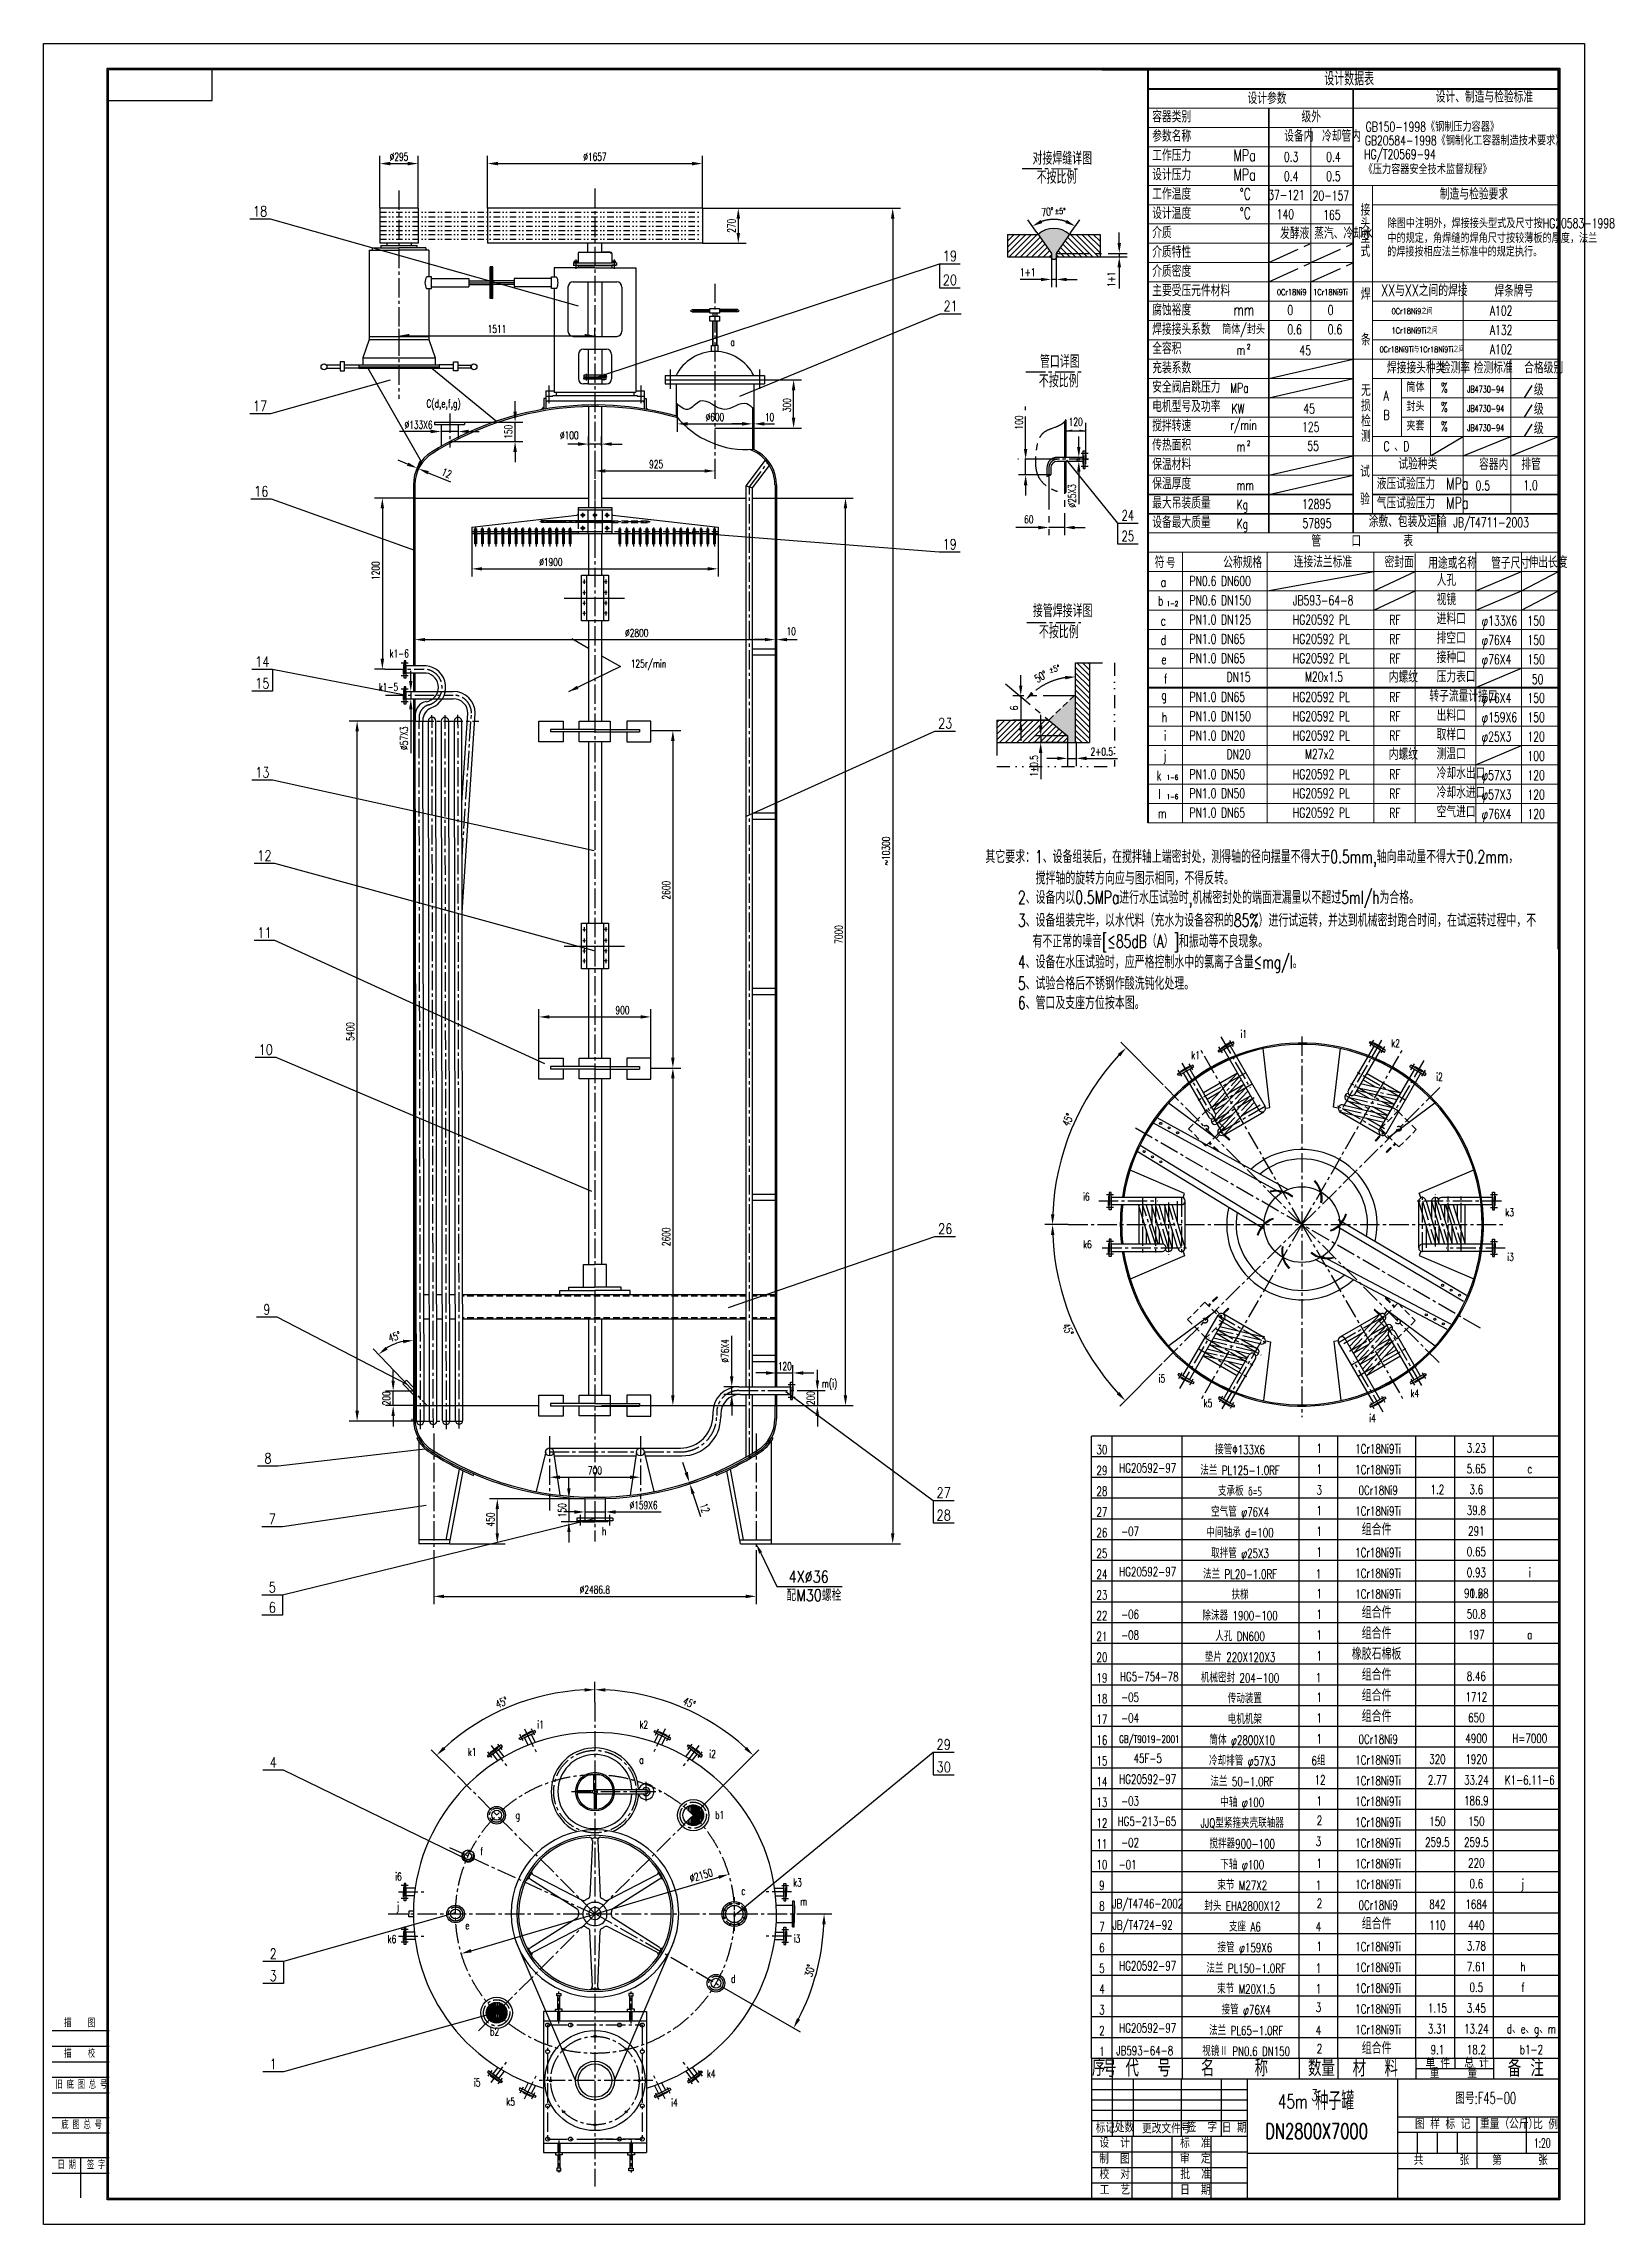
# Model space of a CAD drawing. Extents: x 0 to 11880, y 0 to 16820.
import ezdxf
from ezdxf.enums import TextEntityAlignment as Align

# ---------------------------------------------------------------- set-up
doc = ezdxf.new("R2010")
doc.units = 0
doc.header["$LTSCALE"] = 200
for name, pattern in [('CENTER', [2, 1.25, -0.25, 0.25, -0.25]), ('CENTER2', [1.125, 0.75, -0.125, 0.125, -0.125]), ('DASHED', [0.75, 0.5, -0.25]), ('DASHED2', [0.375, 0.25, -0.125]), ('DIVIDE', [1.25, 0.5, -0.25, 0, -0.25, 0, -0.25]), ('DIVIDE2', [0.625, 0.25, -0.125, 0, -0.125, 0, -0.125])]:
    doc.linetypes.add(name, pattern=pattern)
doc.layers.get('0').update_dxf_attribs({"linetype": 'CONTINUOUS'})
for name, color, linetype in [('1', 1, 'CONTINUOUS'), ('17', 7, 'CONTINUOUS'), ('2', 3, 'CONTINUOUS'), ('4', 5, 'CONTINUOUS'), ('B', 7, 'CONTINUOUS'), ('C', 1, 'CENTER'), ('C1', 1, 'CENTER2'), ('D', 4, 'DIVIDE'), ('D1', 4, 'DIVIDE2'), ('E', 3, 'DASHED'), ('E1', 3, 'DASHED2')]:
    doc.layers.add(name, color=color, linetype=linetype)
doc.styles.add('HZ', font='romans.shx', dxfattribs={"width": 0.7, "bigfont": 'HZTXT.shx'})
doc.styles.add('KT', font='romanc', dxfattribs={"width": 0.8, "bigfont": 'kt'})

msp = doc.modelspace()

# ---------------------------------------------------------------- texts
at = {"lineweight": 18, "style": 'HZ', "width": 0.7}
for s, height, p in [('设计数据表', 104.3, (9875, 16497)), ('设计参数', 89.4, (9283, 16354)), ('设计、制造与检验标准', 89.4, (10734, 16365)), (' 制造与检验要求', 89.4, (10723, 15616)), ('接', 89.4, (10154, 15493)), ('头', 89.4, (10154, 15387)), ('除图中注明外，焊接接头型式及尺寸按HG20583-1998', 74.47, (10363, 15397)), ('型', 89.4, (10154, 15281)), ('中的规定，角焊缝的焊角尺寸按较薄板的厚度，法兰', 74.47, (10361, 15283)), ('式', 89.4, (10154, 15175)), ('的焊接按相应法兰标准中的规定执行。', 74.47, (10359, 15178)), ('XX与XX之间的焊接', 89.4, (10314, 14872)), ('焊', 89.4, (10157, 14844)), ('焊条牌号', 89.4, (11186, 14869)), ('0Cr18Ni9之间', 45.6, (10393, 14733)), ('1Cr18Ni9Ti之间', 45.57, (10393, 14584)), ('A102', 74.5, (11151, 14723)), ('A132', 74.5, (11151, 14574)), ('条', 89.4, (10157, 14492)), ('0Cr18Ni9Ti与1Cr18Ni9Ti之间', 44.68, (10301, 14439)), ('A102', 74.5, (11151, 14425)), ('焊接接头种类', 89.4, (10358, 14276)), ('检测率', 89.4, (10773, 14276)), ('检测标准', 89.4, (11027, 14276)), ('合格级别', 89.4, (11416, 14276)), ('无', 89.4, (10158, 14101)), ('%', 74.5, (10773, 14129)), ('JB4730-94', 52.1, (10976, 14128)), ('级', 89.4, (11491, 14106)), ('KW', 74.5, (9159, 13967)), ('损', 89.4, (10158, 13983)), ('检', 89.4, (10158, 13866)), ('%', 74.5, (10773, 13980)), ('JB4730-94', 52.1, (10976, 13979)), ('级', 89.4, (11491, 13957)), ('测', 89.4, (10158, 13748)), ('%', 74.5, (10773, 13831)), ('JB4730-94', 52.1, (10976, 13830)), ('级', 89.4, (11491, 13808)), ('    试验种类', 89.4, (10259, 13534)), ('试', 89.4, (10151, 13475)), ('验', 89.4, (10151, 13263)), ('0.5', 74.5, (11041, 13374)), ('1.0', 74.5, (11409, 13376)), ('涂敷、包装及运输', 89.4, (10217, 13090)), ('JB/T4711-2003', 74.47, (10869, 13090)), ('符', 89.4, (8567, 12775)), ('号', 74.5, (8656, 12775)), ('公称规格', 89.4, (9095, 12775)), ('连接法兰标准', 89.4, (9639, 12779)), ('密封面', 89.4, (10339, 12777)), ('用途或名称', 89.4, (10676, 12770)), ('管子尺寸', 89.4, (11161, 12770)), ('伸出长度', 89.4, (11449, 12776)), ('a', 74.5, (8613, 12629)), ('PN0.6 DN600', 74.47, (8835, 12638)), ('人孔', 89.4, (10741, 12638)), ('b', 74.5, (8592, 12485)), ('1-2', 37.2, (8659, 12482)), ('PN0.6 DN150', 74.47, (8835, 12489)), ('JB593-64-8', 74.5, (9632, 12489)), ('视镜', 89.4, (10741, 12489)), ('c', 74.5, (8613, 12331)), ('PN1.0 DN125', 74.47, (8835, 12340)), ('HG20592 PL', 74.5, (9632, 12340)), ('进料口', 89.4, (10741, 12340)), ('排空口', 89.4, (10741, 12191)), ('φ133X6', 74.5, (11089, 12332)), ('150', 74.5, (11441, 12332)), ('d', 74.5, (8613, 12183)), ('PN1.0 DN65', 74.5, (8835, 12191)), ('PN1.0 DN65', 74.5, (8835, 12042)), ('HG20592 PL', 74.5, (9632, 12191)), ('HG20592 PL', 74.5, (9632, 12042)), ('接种口', 89.4, (10741, 12042)), ('φ76X4', 74.5, (11089, 12183)), ('150', 74.5, (11441, 12183)), ('e', 74.5, (8618, 12034)), ('f', 74.5, (8639, 11885)), ('DN15', 74.5, (9121, 11897)), ('M20x1.5', 74.5, (9726, 11900)), ('压力表口', 89.4, (10741, 11893)), ('φ76X4', 74.5, (11089, 12034)), ('150', 74.5, (11441, 12034)), ('50', 74.5, (11475, 11880)), ('g', 74.5, (8618, 11759)), ('PN1.0 DN65', 74.5, (8835, 11744)), ('HG20592 PL', 74.5, (9632, 11744)), ('转子流量计接口', 89.4, (10685, 11744)), ('φ76X4', 74.5, (11089, 11736)), ('150', 74.5, (11441, 11736)), ('h', 74.5, (8622, 11587)), ('PN1.0 DN150', 74.47, (8835, 11595)), ('HG20592 PL', 74.5, (9632, 11595)), ('出料口', 89.4, (10741, 11595)), ('φ159X6', 74.5, (11089, 11587)), ('150', 74.5, (11441, 11587)), ('i', 74.5, (8639, 11444)), ('PN1.0 DN20', 74.5, (8835, 11446)), ('HG20592 PL', 74.5, (9632, 11446)), ('取样口', 89.4, (10741, 11446)), ('φ25X3', 74.5, (11089, 11438)), ('120', 74.5, (11441, 11438)), ('j', 74.5, (8634, 11293)), ('DN20', 74.5, (9121, 11302)), ('M27x2', 74.5, (9726, 11304)), ('测温口', 89.4, (10741, 11298)), ('100', 74.5, (11441, 11289)), ('k', 74.5, (8581, 11137)), ('1-6', 37.2, (8659, 11142)), ('PN1.0 DN50', 74.5, (8835, 11148)), ('HG20592 PL', 74.5, (9632, 11148)), ('冷却水出口', 89.4, (10741, 11149)), ('φ57X3', 74.5, (11089, 11140)), ('120', 74.5, (11441, 11140)), ('l', 74.5, (8596, 10995)), ('1-6', 37.2, (8659, 10993)), ('PN1.0 DN50', 74.5, (8835, 11000)), ('HG20592 PL', 74.5, (9632, 11000)), ('冷却水进口', 89.4, (10741, 11000)), ('空气进口', 89.4, (10741, 10851)), ('φ57X3', 74.5, (11089, 10991)), ('120', 74.5, (11441, 10991)), ('m', 74.5, (8592, 10846)), ('PN1.0 DN65', 74.5, (8835, 10851)), ('HG20592 PL', 74.5, (9632, 10851)), ('φ76X4', 74.5, (11089, 10842)), ('120', 74.5, (11441, 10842)), ('其它要求：1、设备组装后，在搅拌轴上端密封处，测得轴的径向摆量不得大于0.5mm,轴向串动量不得大于0.2mm，', 99.29, (7262, 10499)), ('搅拌轴的旋转方向应与图示相同，不得反转。', 99.29, (7649, 10334)), ('2、设备内以0.5MPa进行水压试验时,机械密封处的端面泄漏量以不超过5ml/h为合格。', 99.29, (7512, 10185)), ('3、设备组装完毕，以水代料（充水为设备容积的85%）进行试运转，并达到机械密封跑合时间，在试运转过程中，不', 99.29, (7512, 10008)), ('有不正常的噪音[≤85dB（A）]和振动等不良现象。', 99.29, (7625, 9847)), ('4、设备在水压试验时，应严格控制水中的氯离子含量≤mg/l。', 99.29, (7512, 9687)), ('5、试验合格后不锈钢作酸洗钝化处理。', 99.29, (7512, 9522)), ('6、管口及支座方位按本图。', 99.29, (7512, 9372))]:
    msp.add_text(s, height=height, dxfattribs=at).set_placement(p)
at = {"lineweight": 9, "style": 'HZ', "width": 0.7}
for s, height, p in [('容器类别', 89.4, (8548, 16212)), ('参数名称', 89.4, (8548, 16063)), ('设备内', 89.4, (9566, 16063)), ('级外', 89.4, (9699, 16212)), ('冷却管内', 89.4, (9857, 16063)), ('对接焊缝详图', 99.3, (7625, 15886)), ('工作压力       MPa', 89.36, (8548, 15914)), ('0.3', 74.5, (9563, 15909)), ('0.4', 74.5, (9889, 15909)), ('不按比例', 99.3, (7657, 15739)), ('设计压力       MPa', 89.36, (8548, 15765)), ('0.4', 74.5, (9563, 15760)), ('0.5', 74.5, (9889, 15760)), ('工作温度        %%dC', 89.36, (8548, 15616)), ('37-121', 74.5, (9442, 15616)), ('20-157', 74.5, (9785, 15611)), ('%%P5%%D', 44.7, (7796, 15506)), ('设计温度        %%dC', 89.36, (8548, 15467)), ('  140', 74.5, (9436, 15467)), ('165', 74.5, (9866, 15462)), ('介质', 89.4, (8548, 15318)), ('发酵液', 89.4, (9534, 15313)), ('蒸汽、冷却水', 89.4, (9797, 15313)), ('介质特性', 89.4, (8548, 15169)), ('介质密度', 89.4, (8548, 15020)), ('主要受压元件材料', 89.4, (8548, 14871)), ('腐蚀裕度       mm', 89.36, (8548, 14722)), ('0Cr18Ni9', 47.7, (9509, 14879)), ('1Cr18Ni9Ti ', 47.66, (9789, 14879)), ('焊接接头系数  ', 89.4, (8548, 14573)), ('筒体/封头', 74.5, (9087, 14580)), ('0', 74.5, (9590, 14727)), ('0.6', 74.5, (9590, 14578)), ('0', 74.5, (9901, 14727)), ('0.6', 74.5, (9901, 14578)), ('全容积', 89.4, (8548, 14425)), ('m', 74.5, (9198, 14420)), ('2', 37.2, (9278, 14464)), ('45', 74.5, (9683, 14417)), ('管口详图', 99.3, (7682, 14318)), ('充装系数', 89.4, (8548, 14276)), ('不按比例', 99.3, (7674, 14168)), ('安全阀启跳压力', 89.4, (8548, 14127)), ('MPa', 74.5, (9149, 14127)), ('A', 74.5, (10331, 14068)), ('筒体', 74.5, (10507, 14133)), ('电机型号及功率', 89.4, (8548, 13978)), ('45', 74.5, (9713, 13967)), ('B', 74.5, (10331, 13919)), ('封头', 74.5, (10507, 13984)), ('搅拌转速', 89.4, (8548, 13829)), ('125', 74.5, (9703, 13826)), ('夹套', 74.5, (10507, 13835)), ('传热面积', 89.4, (8548, 13680)), ('保温材料', 89.4, (8548, 13531)), ('m', 74.5, (9198, 13675)), ('2', 37.2, (9278, 13719)), ('55', 74.5, (9744, 13680)), ('C 、D', 74.5, (10331, 13677)), ('容器内', 89.4, (11068, 13531)), ('排管', 89.4, (11394, 13531)), ('保温厚度', 89.4, (8548, 13382)), ('液压试验压力  MPa', 89.36, (10279, 13382)), ('最大吊装质量', 89.4, (8548, 13233)), ('m', 74.5, (9198, 13377)), ('Kg', 74.5, (9198, 13228)), ('m', 74.5, (9266, 13377)), ('12895', 74.5, (9703, 13231)), ('气压试验压力  MPa', 89.36, (10279, 13233)), ('设备最大质量', 89.4, (8548, 13084)), ('Kg', 74.5, (9198, 13079)), ('57895', 74.5, (9707, 13084)), ('管     口       表', 89.36, (9775, 12940)), ('接管焊接详图', 99.3, (7628, 12396)), ('不按比例', 99.3, (7675, 12233))]:
    msp.add_text(s, height=height, dxfattribs=at).set_placement(p)
at = {"lineweight": 40, "style": 'HZ', "width": 0.7}
for s, height, p in [('RF', 74.5, (10376, 12338)), ('RF', 74.5, (10376, 12189)), ('RF', 74.5, (10376, 12040)), ('内螺纹', 89.4, (10372, 11891)), ('RF', 74.5, (10376, 11742)), ('RF', 74.5, (10376, 11593)), ('RF', 74.5, (10376, 11444)), ('内螺纹', 89.4, (10372, 11295)), ('RF', 74.5, (10376, 11146)), ('RF', 74.5, (10376, 10997)), ('RF', 74.5, (10376, 10848))]:
    msp.add_text(s, height=height, dxfattribs=at).set_placement(p)
at = {"lineweight": 9, "style": 'HZ', "width": 0.7}
msp.add_text('%%P5%%D', height=44.7, rotation=14.3729, dxfattribs=at).set_placement((7758, 11965))
at = {"lineweight": 18, "char_height": 74.47, "width": 1422.01, "attachment_point": 1, "line_spacing_factor": 0.700007, "style": 'HZ'}
for s, insert in [('GB150-1998《钢制压力容器》', (10194, 16216)), ('HG/T20569-94', (10182, 16004)), ('《压力容器安全技术监督规程》', (10179, 15888))]:
    msp.add_mtext(s, dxfattribs=dict(at, insert=insert))
at = {"lineweight": 18, "insert": (10187, 16110), "char_height": 74.47, "attachment_point": 1, "line_spacing_factor": 0.700007, "style": 'HZ'}
msp.add_mtext('GB20584-1998《钢制化工容器制造技术要求》', dxfattribs=at)
for s, insert, char_height, attachment_point, style in [('\\A1;∅295', (2740, 15947), 60, 5, 'HZ'), ('\\A1;∅1657', (4251, 15947), 60, 5, 'HZ'), ('\\A1;1511', (3496, 14619), 60, 5, 'HZ'), ('a', (5313, 14518), 60, 5, 'HZ'), ('C(d,e,f,g)', (3084, 14034), 60, 5, 'HZ'), ('\\A1;∅600', (5176, 13939), 60, 5, 'HZ'), ('\\A1;10', (5597, 13939), 60, 5, 'HZ'), ('\\A1;∅133X6', (2891, 13880), 60, 5, 'HZ'), ('\\A1;∅100', (4053, 13799), 60, 5, 'HZ'), ('\\A1;925', (4723, 13576), 60, 5, 'HZ'), ('\\A1;∅1900', (3911, 12821), 60, 5, 'HZ'), ('\\A1;∅2800', (4573, 12275), 60, 5, 'HZ'), ('\\A1;10', (5764, 12287), 60, 5, 'HZ'), ('k1-6', (2742, 12116), 60, 5, 'HZ'), ('125r/min', (4664, 12027), 60, 5, 'HZ'), ('k1-5', (2659, 11857), 60, 5, 'HZ'), ('\\A1;900', (4463, 9365), 60, 5, 'HZ'), ('i1', (9253, 9181), 60, 5, 'HZ'), ('k2', (10424, 9110), 60, 5, 'HZ'), ('k1', (8882, 9018), 60, 5, 'HZ'), ('i2', (10763, 8851), 60, 5, 'HZ'), ('i6', (8040, 7926), 60, 5, 'HZ'), ('k3', (11304, 7805), 60, 5, 'HZ'), ('k6', (8048, 7559), 60, 5, 'HZ'), ('i3', (11311, 7461), 60, 5, 'HZ'), ('\\A1;120', (5715, 6619), 60, 5, 'HZ'), ('m(i)', (6060, 6476), 60, 5, 'HZ'), ('i5', (8623, 6524), 60, 5, 'HZ'), ('k4', (10572, 6410), 60, 5, 'HZ'), ('k5', (8978, 6334), 60, 5, 'HZ'), ('i4', (10247, 6218), 60, 5, 'HZ'), ('\\A1;700', (4251, 5815), 60, 5, 'HZ'), ('\\A1;∅159X6', (4626, 5547), 60, 5, 'HZ'), ('h', (4322, 5347), 60, 5, 'HZ'), ('\\A1;∅2486.8', (4250, 4896), 60, 5, 'HZ'), ('配M30螺栓', (5727, 4853), 90, 4, 'KT'), ('\\A1;4X%%c36', (5745, 4995), 90, 4, 'KT'), ('i1', (3832, 3855), 60, 5, 'HZ'), ('k2', (4628, 3855), 60, 5, 'HZ'), ('k1', (3304, 3643), 60, 5, 'HZ'), ('a', (4610, 3583), 60, 5, 'HZ'), ('i2', (5158, 3628), 60, 5, 'HZ'), ('g', (3656, 3147), 60, 5, 'HZ'), ('b1', (5213, 3157), 60, 5, 'HZ'), ('f', (3378, 2878), 60, 5, 'HZ'), ('i6', (2736, 2683), 60, 5, 'HZ'), ('c', (5396, 2572), 60, 5, 'HZ'), ('k3', (5812, 2637), 60, 5, 'HZ'), ('j', (2731, 2444), 60, 5, 'HZ'), ('m', (5861, 2490), 60, 5, 'HZ'), ('k6', (2686, 2200), 60, 5, 'HZ'), ('e', (3268, 2306), 60, 5, 'HZ'), ('i3', (5809, 2204), 60, 5, 'HZ'), ('d', (5317, 1894), 60, 5, 'HZ'), ('b2', (3477, 1486), 60, 5, 'HZ'), ('k4', (5148, 1162), 60, 5, 'HZ'), ('i5', (3343, 1094), 60, 5, 'HZ'), ('k5', (3601, 947), 60, 5, 'HZ'), ('i4', (4864, 939), 60, 5, 'HZ')]:
    msp.add_mtext(s, dxfattribs=dict(insert=insert, char_height=char_height, attachment_point=attachment_point, style=style))
at = {"char_height": 60, "attachment_point": 5, "style": 'HZ'}
for s, insert, rotation in [('\\A1;270', (5304, 15415), 90), ('\\A1;300', (5731, 14032), 90), ('\\A1;150', (3583, 13826), 90), ('\\A1;12', (3108, 13507), 337.3148), ('\\A1;1200', (2560, 12755), 90), ('\\A1;∅57X3', (2779, 11462), 90), ('\\A1;~10300', (6495, 10592), 90), ('\\A1;2600', (4800, 10290), 90), ('\\A1;7000', (6131, 9948), 90), ('\\A1;5400', (2365, 9200), 90), ('\\A1;2600', (4800, 7617), 90), ('\\A1;45°', (2706, 6847), 19.0532), ('\\A1;∅76X4', (5254, 6737), 90), ('\\A1;200', (2643, 6371), 90), ('\\A1;200', (5914, 6373), 90), ('\\A1;150', (3998, 5508), 90), ('\\A1;12', (5098, 5526), 288.0426), ('\\A1;450', (3446, 5436), 90)]:
    msp.add_mtext(s, dxfattribs=dict(at, insert=insert, rotation=rotation))
at = {"lineweight": 40, "insert": (9150, 13916), "char_height": 74.5, "width": 141.55, "attachment_point": 1, "style": 'HZ'}
msp.add_mtext('r/min', dxfattribs=at)
at = {"layer": '1', "style": 'HZ', "width": 0.8}
for s, p in [('标记', (8112, 706)), ('设  计', (8141, 591)), ('处数', (8259, 709)), ('更改文件号', (8469, 702)), ('标  准', (8763, 590)), ('签  字', (8813, 713)), ('日 期', (9084, 708)), ('图 样 标 记', (10574, 736)), ('重量（公斤）', (11075, 737)), ('比 例', (11485, 734)), ('制  图', (8139, 468)), ('审  定', (8762, 470)), ('共      张', (10564, 458)), ('第      张', (11169, 457)), ('校  对', (8141, 349)), ('批  准', (8765, 349)), ('工  艺', (8143, 229)), ('日  期', (8763, 228))]:
    msp.add_text(s, height=78, dxfattribs=at).set_placement(p)
at = {"layer": 'B'}
for s, height, style, width, p in [('18', 80, 'KT', 0.8, (1669, 15487)), ('19', 80, 'KT', 0.8, (6988, 15142)), ('20', 80, 'KT', 0.8, (6988, 14957)), ('21', 80, 'KT', 0.8, (6994, 14757)), ('17', 80, 'KT', 0.8, (1669, 13985)), ('16', 80, 'KT', 0.8, (1678, 13327)), ('24', 80, 'HZ', 0.7, (8360, 13142)), ('19', 80, 'KT', 0.8, (6986, 12919)), ('25', 80, 'HZ', 0.7, (8360, 12982)), ('14', 80, 'KT', 0.8, (1686, 12013)), ('15', 80, 'KT', 0.8, (1686, 11846)), ('23', 80, 'KT', 0.8, (6952, 11538)), ('13', 80, 'KT', 0.8, (1686, 11159)), ('12', 80, 'KT', 0.8, (1703, 10517)), ('11', 80, 'KT', 0.8, (1703, 9922)), ('10', 80, 'KT', 0.8, (1712, 9021)), ('26', 80, 'KT', 0.8, (6952, 7639)), ('9', 80, 'KT', 0.8, (1721, 7017)), ('8', 80, 'KT', 0.8, (1729, 5869)), ('30', 70, 'HZ', 0.7, (8160, 5940)), ('接管Φ133X6', 70, 'HZ', 0.7, (9225, 5940)), ('1', 70, 'HZ', 0.7, (9835, 5950)), ('1Cr18Ni9Ti', 70, 'HZ', 0.7, (10290, 5947)), ('3.23', 70, 'HZ', 0.7, (11047, 5953)), ('29', 70, 'HZ', 0.7, (8160, 5780)), ('HG20592-97', 70, 'HZ', 0.7, (8513, 5799)), ('法兰 PL125-1.0RF', 70, 'HZ', 0.7, (9225, 5780)), ('1', 70, 'HZ', 0.7, (9835, 5790)), ('1Cr18Ni9Ti', 70, 'HZ', 0.7, (10290, 5787)), ('5.65', 70, 'HZ', 0.7, (11047, 5793)), ('c', 70, 'HZ', 0.7, (11459, 5793)), ('27', 80, 'KT', 0.8, (6940, 5604)), ('28', 70, 'HZ', 0.7, (8160, 5620)), ('支承板 δ=5', 70, 'HZ', 0.7, (9225, 5620)), ('3', 70, 'HZ', 0.7, (9835, 5630)), ('0Cr18Ni9', 70, 'HZ', 0.7, (10290, 5627)), ('1.2', 70, 'HZ', 0.7, (10747, 5633)), ('3.6', 70, 'HZ', 0.7, (11047, 5633)), ('7', 80, 'KT', 0.8, (1763, 5400)), ('28', 80, 'KT', 0.8, (6940, 5430)), ('27', 70, 'HZ', 0.7, (8160, 5460)), ('空气管 φ76X4', 70, 'HZ', 0.7, (9225, 5460)), ('1', 70, 'HZ', 0.7, (9835, 5470)), ('1Cr18Ni9Ti', 70, 'HZ', 0.7, (10290, 5467)), ('组合件', 91, 'HZ', 0.7, (10278, 5315)), ('39.8', 70, 'HZ', 0.7, (11047, 5473)), ('291', 70, 'HZ', 0.7, (11047, 5313)), ('26', 70, 'HZ', 0.7, (8160, 5300)), ('-07', 70, 'HZ', 0.7, (8377, 5310)), ('中间轴承 d=100', 70, 'HZ', 0.7, (9225, 5300)), ('取拌管 φ25X3', 70, 'HZ', 0.7, (9225, 5140)), ('1', 70, 'HZ', 0.7, (9835, 5310)), ('1', 70, 'HZ', 0.7, (9835, 5150)), ('1Cr18Ni9Ti', 70, 'HZ', 0.7, (10290, 5147)), ('0.65', 70, 'HZ', 0.7, (11047, 5153)), ('25', 70, 'HZ', 0.7, (8160, 5140)), ('24', 70, 'HZ', 0.7, (8160, 4980)), ('HG20592-97', 70, 'HZ', 0.7, (8513, 4999)), ('法兰 PL20-1.0RF', 70, 'HZ', 0.7, (9225, 4980)), ('1', 70, 'HZ', 0.7, (9830, 4981)), ('1Cr18Ni9Ti', 70, 'HZ', 0.7, (10290, 4987)), ('0.93', 70, 'HZ', 0.7, (11047, 4993)), ('i', 70, 'HZ', 0.7, (11459, 4993)), ('5', 80, 'KT', 0.8, (1763, 4874)), ('23', 70, 'HZ', 0.7, (8160, 4820)), ('扶梯', 70, 'HZ', 0.7, (9225, 4820)), ('1', 70, 'HZ', 0.7, (9835, 4830)), ('1Cr18Ni9Ti', 70, 'HZ', 0.7, (10290, 4827)), ('90.68', 70, 'HZ', 0.7, (11047, 4833)), ('1.2', 70, 'HZ', 0.7, (11047, 4833)), ('6', 80, 'KT', 0.8, (1763, 4719)), ('22', 70, 'HZ', 0.7, (8160, 4660)), ('-06', 70, 'HZ', 0.7, (8377, 4670)), ('除沫器 1900-100', 70, 'HZ', 0.7, (9225, 4660)), ('1', 70, 'HZ', 0.7, (9835, 4670)), ('组合件', 91, 'HZ', 0.7, (10278, 4675)), ('50.8', 70, 'HZ', 0.7, (11047, 4673)), ('21', 70, 'HZ', 0.7, (8160, 4500)), ('-08', 70, 'HZ', 0.7, (8377, 4510)), ('人孔 DN600', 70, 'HZ', 0.7, (9225, 4500)), ('1', 70, 'HZ', 0.7, (9835, 4510)), ('组合件', 91, 'HZ', 0.7, (10278, 4515)), ('197', 70, 'HZ', 0.7, (11047, 4513)), ('a', 70, 'HZ', 0.7, (11459, 4513)), ('20', 70, 'HZ', 0.7, (8160, 4340)), ('垫片 220X120X3', 70, 'HZ', 0.7, (9225, 4340)), ('1', 70, 'HZ', 0.7, (9835, 4350)), ('橡胶石棉板', 91, 'HZ', 0.7, (10278, 4355)), ('19', 70, 'HZ', 0.7, (8160, 4180)), ('HG5-754-78', 70, 'HZ', 0.7, (8525, 4190)), ('机械密封 204-100', 70, 'HZ', 0.7, (9225, 4180)), ('1', 70, 'HZ', 0.7, (9830, 4181)), ('组合件', 91, 'HZ', 0.7, (10278, 4195)), ('8.46', 70, 'HZ', 0.7, (11047, 4193)), ('18', 70, 'HZ', 0.7, (8160, 4020)), ('-05', 70, 'HZ', 0.7, (8377, 4030)), ('传动装置', 70, 'HZ', 0.7, (9262, 4020)), ('1', 70, 'HZ', 0.7, (9835, 4030)), ('组合件', 91, 'HZ', 0.7, (10278, 4035)), ('1712', 70, 'HZ', 0.7, (11047, 4033)), ('17', 70, 'HZ', 0.7, (8160, 3860)), ('-04', 70, 'HZ', 0.7, (8377, 3870)), ('电机机架', 70, 'HZ', 0.7, (9262, 3860)), ('1', 70, 'HZ', 0.7, (9835, 3870)), ('组合件', 91, 'HZ', 0.7, (10278, 3875)), ('650', 70, 'HZ', 0.7, (11047, 3873)), ('29', 80, 'KT', 0.8, (6940, 3662)), ('16', 70, 'HZ', 0.7, (8160, 3700)), ('GB/T9019-2001', 58.52, 'HZ', 0.7, (8526, 3713)), ('筒体 φ2800X10', 70, 'HZ', 0.7, (9242, 3700)), ('1', 70, 'HZ', 0.7, (9835, 3710)), ('0Cr18Ni9', 70, 'HZ', 0.7, (10290, 3707)), ('4900', 70, 'HZ', 0.7, (11047, 3713)), ('H=7000', 70, 'HZ', 0.7, (11459, 3713)), ('4', 80, 'KT', 0.8, (1770, 3524)), ('30', 80, 'KT', 0.8, (6940, 3487)), ('15', 70, 'HZ', 0.7, (8160, 3540)), ('45F-5', 70, 'HZ', 0.7, (8513, 3559)), ('冷却排管 φ57X3', 70, 'HZ', 0.7, (9242, 3540)), ('6组', 70, 'HZ', 0.7, (9830, 3541)), ('1Cr18Ni9Ti', 70, 'HZ', 0.7, (10290, 3547)), ('320', 70, 'HZ', 0.7, (10747, 3553)), ('1920', 70, 'HZ', 0.7, (11047, 3553)), ('14', 70, 'HZ', 0.7, (8160, 3380)), ('HG20592-97', 70, 'HZ', 0.7, (8513, 3399)), ('法兰 50-1.0RF', 70, 'HZ', 0.7, (9242, 3380)), ('12', 70, 'HZ', 0.7, (9842, 3394)), ('1Cr18Ni9Ti', 70, 'HZ', 0.7, (10290, 3387)), ('2.77', 70, 'HZ', 0.7, (10747, 3393)), ('33.24', 70, 'HZ', 0.7, (11047, 3393)), ('K1-6.11-6', 70, 'HZ', 0.7, (11459, 3393)), ('13', 70, 'HZ', 0.7, (8160, 3220)), ('-03', 70, 'HZ', 0.7, (8377, 3230)), ('中轴 φ100', 70, 'HZ', 0.7, (9242, 3220)), ('1', 70, 'HZ', 0.7, (9835, 3230)), ('1Cr18Ni9Ti', 70, 'HZ', 0.7, (10290, 3227)), ('186.9', 70, 'HZ', 0.7, (11047, 3233)), ('12', 70, 'HZ', 0.7, (8160, 3060)), ('HG5-213-65', 70, 'HZ', 0.7, (8507, 3074)), ('JJQ型紧箍夹壳联轴器', 70, 'HZ', 0.7, (9242, 3060)), ('2', 70, 'HZ', 0.7, (9838, 3081)), ('1Cr18Ni9Ti', 70, 'HZ', 0.7, (10290, 3067)), ('150', 70, 'HZ', 0.7, (10747, 3073)), ('150', 70, 'HZ', 0.7, (11047, 3073)), ('11', 70, 'HZ', 0.7, (8160, 2900)), ('-02', 70, 'HZ', 0.7, (8377, 2910)), ('搅拌器900-100', 70, 'HZ', 0.7, (9242, 2900)), ('3', 70, 'HZ', 0.7, (9830, 2919)), ('1Cr18Ni9Ti', 70, 'HZ', 0.7, (10290, 2907)), ('259.5', 70, 'HZ', 0.7, (10747, 2913)), ('259.5', 70, 'HZ', 0.7, (11047, 2913)), ('10', 70, 'HZ', 0.7, (8160, 2740)), ('-01', 70, 'HZ', 0.7, (8358, 2740)), ('下轴 φ100', 70, 'HZ', 0.7, (9242, 2740)), ('1', 70, 'HZ', 0.7, (9835, 2750)), ('1Cr18Ni9Ti', 70, 'HZ', 0.7, (10290, 2747)), ('220', 70, 'HZ', 0.7, (11047, 2753)), ('9', 70, 'HZ', 0.7, (8160, 2580)), ('束节 M27X2', 70, 'HZ', 0.7, (9242, 2580)), ('1', 70, 'HZ', 0.7, (9830, 2581)), ('1Cr18Ni9Ti', 70, 'HZ', 0.7, (10290, 2587)), ('0.6', 70, 'HZ', 0.7, (11047, 2593)), ('j', 70, 'HZ', 0.7, (11403, 2593)), ('8', 70, 'HZ', 0.7, (8160, 2420)), ('JB/T4746-2002', 70, 'HZ', 0.7, (8513, 2439)), ('JB/T4724-92', 70, 'HZ', 0.7, (8474, 2274)), ('封头 EHA2800X12', 70, 'HZ', 0.7, (9242, 2420)), ('2', 70, 'HZ', 0.7, (9838, 2441)), ('0Cr18Ni9', 70, 'HZ', 0.7, (10290, 2427)), ('组合件', 91, 'HZ', 0.7, (10278, 2275)), ('842', 70, 'HZ', 0.7, (10747, 2433)), ('1684', 70, 'HZ', 0.7, (11047, 2433)), ('7', 70, 'HZ', 0.7, (8160, 2260)), ('支座 A6', 70, 'HZ', 0.7, (9262, 2260)), ('4', 70, 'HZ', 0.7, (9830, 2262)), ('110', 70, 'HZ', 0.7, (10747, 2273)), ('440', 70, 'HZ', 0.7, (11047, 2273)), ('2', 80, 'KT', 0.8, (1770, 2047)), ('6', 70, 'HZ', 0.7, (8160, 2100)), ('HG20592-97', 70, 'HZ', 0.7, (8513, 1959)), ('接管 φ159X6', 70, 'HZ', 0.7, (9262, 2100)), ('1', 70, 'HZ', 0.7, (9835, 2110)), ('1Cr18Ni9Ti', 70, 'HZ', 0.7, (10290, 2107)), ('1Cr18Ni9Ti', 70, 'HZ', 0.7, (10290, 1947)), ('3.78', 70, 'HZ', 0.7, (11047, 2113)), ('7.61', 70, 'HZ', 0.7, (11047, 1953)), ('h', 70, 'HZ', 0.7, (11407, 1953)), ('3', 80, 'KT', 0.8, (1770, 1877)), ('5', 70, 'HZ', 0.7, (8160, 1940)), ('法兰 PL150-1.0RF', 70, 'HZ', 0.7, (9272, 1940)), ('束节 M20X1.5', 70, 'HZ', 0.7, (9272, 1780)), ('1', 70, 'HZ', 0.7, (9830, 1941)), ('1', 70, 'HZ', 0.7, (9830, 1782)), ('1Cr18Ni9Ti', 70, 'HZ', 0.7, (10290, 1787)), ('0.5', 70, 'HZ', 0.7, (11047, 1793)), ('f', 70, 'HZ', 0.7, (11407, 1793)), ('4', 70, 'HZ', 0.7, (8160, 1780)), ('3', 70, 'HZ', 0.7, (8160, 1620)), ('接管 φ76X4', 70, 'HZ', 0.7, (9272, 1620)), ('3', 70, 'HZ', 0.7, (9830, 1639)), ('1Cr18Ni9Ti', 70, 'HZ', 0.7, (10290, 1627)), ('1.15', 70, 'HZ', 0.7, (10747, 1633)), ('3.45', 70, 'HZ', 0.7, (11047, 1633)), ('2', 70, 'HZ', 0.7, (8160, 1460)), ('HG20592-97', 70, 'HZ', 0.7, (8513, 1479)), ('法兰 PL65-1.0RF', 70, 'HZ', 0.7, (9272, 1460)), ('4', 70, 'HZ', 0.7, (9830, 1462)), ('1Cr18Ni9Ti', 70, 'HZ', 0.7, (10290, 1467)), ('3.31', 70, 'HZ', 0.7, (10747, 1473)), ('13.24', 70, 'HZ', 0.7, (11047, 1473)), ('d、e、g、m', 70, 'HZ', 0.7, (11472, 1473)), ('1', 70, 'HZ', 0.7, (8160, 1300)), ('JB593-64-8', 70, 'HZ', 0.7, (8490, 1305)), ('视镜Ⅱ PN0.6 DN150', 70, 'HZ', 0.7, (9272, 1300)), ('2', 70, 'HZ', 0.7, (9838, 1321)), ('组合件', 91, 'HZ', 0.7, (10278, 1315)), ('9.1', 70, 'HZ', 0.7, (10747, 1313)), ('18.2', 70, 'HZ', 0.7, (11047, 1313)), ('b1-2', 70, 'HZ', 0.7, (11472, 1313)), ('1', 80, 'KT', 0.8, (1770, 1196)), ('3', 87.4, 'HZ', 0.7, (9799, 954)), ('种子罐', 142, 'HZ', 0.7, (9956, 882)), ('45m', 109.2, 'HZ', 0.7, (9632, 893)), ('DN2800X7000', 118.3, 'HZ', 0.7, (9815, 660))]:
    msp.add_text(s, height=height, dxfattribs=dict(at, style=style, width=width)).set_placement(p, align=Align.CENTER)
at = {"layer": 'B', "char_height": 60, "attachment_point": 5, "style": 'HZ'}
for s, insert, rotation in [('\\A1;70°', (7741, 15523), 4.6896), ('1+1', (8233, 15002), 90), ('100', (7520, 13897), 90), ('%%C25X3', (7930, 13332), 90), ('\\A1;50°', (7689, 11938), 30.284), ('6', (7482, 11696), 90), ('1%%P0.5', (7636, 11249), 90), ('\\A1;45°', (7898, 8520), 65.8534), ('\\A1;45°', (7898, 6902), 294.1466), ('\\A1;45°', (3532, 4026), 23.8276), ('\\A1;45°', (4978, 4022), 335.8746), ('\\A1;∅2150', (5070, 2692), 16.5306), ('\\A1;30°', (5908, 1957), 75.1656)]:
    msp.add_mtext(s, dxfattribs=dict(at, insert=insert, rotation=rotation))
for s, insert in [('1+1', (7588, 15056)), ('120', (7958, 13903)), ('60', (7596, 13150)), ('2+0.5', (8159, 11359))]:
    msp.add_mtext(s, dxfattribs=dict(at, insert=insert))
at = {"layer": 'B', "style": 'HZ', "width": 0.618}
for tag, text, height, p in [('图号:F45-00', '', 90, (11119, 929)), ('1:20', '1:1', 70, (11555, 593))]:
    msp.add_attdef(tag, text=text, height=height, dxfattribs=at).set_placement(p, align=Align.CENTER)

# ---------------------------------------------------------------- blocks, each defined once
blk = doc.blocks.new('BORDER')
for p, q in [((0, 1), (1, 1)), ((0, 0), (0, 1)), ((1, 1), (1, 0)), ((1, 0), (0, 0))]:
    blk.add_line(p, q)
blk = doc.blocks.new('LABEL')
at = {"layer": 'B'}
for p, q in [((-22, 64.5), (0, 64.5)), ((-22, 58.5), (0, 58.5)), ((-22, 52.5), (0, 52.5)), ((-22, 46.5), (0, 46.5)), ((-22, 40.5), (0, 40.5)), ((-22, 31), (0, 31)), ((-22, 25), (0, 25)), ((-22, 15.5), (0, 15.5)), ((-22, 9.5), (0, 9.5)), ((-11, 15.5), (-11, 0))]:
    blk.add_line(p, q, dxfattribs=at)
at = {"layer": '1', "style": 'HZ', "width": 0.7}
for s, p in [('描    图', (-17.33, 65.85)), ('描    校', (-17.33, 54.06)), ('旧 底 图 总 号', (-20.67, 42.07)), ('底 图 总 号', (-18.45, 26.53)), ('日 期', (-19.89, 11.12)), ('签 字', (-8.57, 11.11))]:
    blk.add_text(s, height=3, dxfattribs=at).set_placement(p)
blk = doc.blocks.new('TITLE-2')
at = {"layer": '1'}
for p, q in [((0, 8), (0, 0)), ((180, 8), (0, 8)), ((8, 8), (8, 0)), ((35, 8), (35, 0)), ((80, 8), (80, 0)), ((95, 8), (95, 0)), ((125, 8), (125, 0)), ((155, 4), (125, 4)), ((140, 8), (140, 4)), ((155, 8), (155, 0))]:
    blk.add_line(p, q, dxfattribs=at)
at = {"style": 'HZ', "width": 0.8}
for s, height, p in [('序', 6.48, (0.18, 1.25)), ('总 计', 3.6, (143.72, 4.46)), ('号', 6.48, (4.43, 0.83)), ('代  号', 6.48, (13.09, 0.98)), ('名    称', 6.48, (42.22, 1.04)), ('数量', 6.48, (83.44, 1.12)), ('材  料', 6.48, (100.67, 1.01)), ('单 件', 3.6, (128.79, 4.29)), ('重     量', 3.6, (130.41, 0.48)), ('备 注', 6.48, (160.48, 1.01))]:
    blk.add_text(s, height=height, dxfattribs=at).set_placement(p)

# ---------------------------------------------------------------- hatches: boundary and pattern name
msp.add_hatch(color=256).paths.add_polyline_path([(3937, 14132), (3951, 14127), (3951, 14132)])
h = msp.add_hatch(color=256)
h.paths.add_polyline_path([(3884, 14064), (3871, 14064), (3871, 14052)])
h.paths.add_polyline_path([(3840, 13996, -0.003281), (3857, 14001), (3857, 14015, 0.289876)])
h = msp.add_hatch(color=256)
h.paths.add_polyline_path([(4618, 14064), (4631, 14064), (4631, 14052)])
h.paths.add_polyline_path([(4645, 14015, -0.289876), (4662, 13996, 0.003281), (4645, 14001)])
at = {"layer": 'C'}
h = msp.add_hatch(dxfattribs=at)
h.set_pattern_fill('ANSI31', color=256, scale=250, style=0)
h.set_pattern_definition([(45, (234.4, 1512.953), (-22.09709, 22.09709), [])])
h.paths.add_polyline_path([(7432, 15348), (7432, 15175), (7770, 15175), (7770, 15202), (7668, 15348)])
h = msp.add_hatch(dxfattribs=at)
h.set_pattern_fill('ANSI31', color=256, scale=250, style=0)
h.set_pattern_definition([(135, (15343.772, 1512.953), (22.09709, 22.09709), [])])
h.paths.add_polyline_path([(7910, 15348), (8146, 15348), (8146, 15175), (7808, 15175), (7808, 15202)])
h = msp.add_hatch(dxfattribs=at)
h.set_pattern_fill('ANSI31', color=256, scale=250, angle=90, style=0)
h.set_pattern_definition([(135, (993.7, 10443.118), (-22.09709, -22.09709), [])])
h.paths.add_polyline_path([(8064, 12045), (7957, 12045), (7957, 11429), (8064, 11429)])
h = msp.add_hatch(dxfattribs=at)
h.set_pattern_fill('ANSI31', color=256, scale=250, style=0)
h.set_pattern_definition([(45, (993.7, 10443.118), (-22.09709, 22.09709), [])])
h.paths.add_polyline_path([(7349, 11603), (7349, 11429), (7726, 11429), (7894, 11429), (7894, 11482), (7750, 11603)])
at = {"layer": 'D'}
h = msp.add_hatch(dxfattribs=at)
h.set_pattern_fill('FLEX', color=256, scale=20, style=0)
h.set_pattern_definition([(180, (8502.048, 4788.511), (0, -5), [5, -5]), (225, (8497.048, 4788.511), (-3e-16, -5), [1.25, -4.571068, 1.25, -7.071068])])
h.paths.add_polyline_path([(3436, 1576, 0.425767), (3551, 1578, -0.018495), (3493, 1632)])
h.paths.add_polyline_path([(3493, 1632, -0.018495), (3438, 1691, 0.207943), (3413, 1632, 0.198912), (3436, 1576)])
h.paths.add_polyline_path([(3493, 1632), (3549, 1689, 0.40409), (3438, 1691, 0.018495)])
h.paths.add_polyline_path([(3493, 1632, 0.018495), (3551, 1578, 0.188722), (3572, 1632, 0.198912), (3549, 1689)])
at = {"layer": 'D1'}
h = msp.add_hatch(dxfattribs=at)
h.set_pattern_fill('FLEX', color=256, scale=20, style=0)
h.set_pattern_definition([(0, (0, 0), (0, 5), [5, -5]), (45, (5, 0), (3e-16, 5), [1.25, -4.571068, 1.25, -7.071068])])
h.paths.add_polyline_path([(5066, 3212, 0.425767), (4951, 3210, -0.018495), (5009, 3156)])
h.paths.add_polyline_path([(5009, 3156, -0.018495), (5064, 3098, 0.207943), (5089, 3156, 0.198912), (5066, 3212)])
h.paths.add_polyline_path([(5009, 3156), (4953, 3100, 0.40409), (5064, 3098, 0.018495)])
at = {"layer": 'E'}
h = msp.add_hatch(color=256, dxfattribs=at)
h.paths.add_polyline_path([(7789, 15395, 0.183527), (7668, 15348), (7770, 15202), (7770, 15175), (7764, 15175, 0.340259), (7789, 15156)])
h.paths.add_polyline_path([(7910, 15348, 0.183527), (7789, 15395), (7789, 15156, 0.331696), (7813, 15175), (7808, 15175), (7808, 15202)])
at = {"layer": 'E1'}
msp.add_hatch(color=256, dxfattribs=at).paths.add_polyline_path([(7957, 11799), (7750, 11603), (7894, 11482), (7894, 11429), (7957, 11429)])

# ---------------------------------------------------------------- linework, layer by layer
for p, q in [((1300, 16380), (1300, 16620)), ((500, 16380), (1300, 16380)), ((2593, 15550), (2593, 15280)), ((2888, 15550), (2593, 15550)), ((2888, 15550), (2888, 15280)), ((3423, 15550), (3423, 15280)), ((5080, 15550), (3423, 15550)), ((5080, 15550), (5080, 15280)), ((2510, 15227), (2740, 15227)), ((2510, 15227), (2510, 14538)), ((2534, 15245), (2740, 15245)), ((2534, 15245), (2534, 15227)), ((2888, 15280), (2593, 15280)), ((2600, 15263), (2877, 15263)), ((2600, 15263), (2600, 15245)), ((2647, 15280), (2647, 15263)), ((2946, 15245), (2740, 15245)), ((2970, 15227), (2740, 15227)), ((2833, 15280), (2833, 15263)), ((2877, 15263), (2877, 15245)), ((2946, 15245), (2946, 15227)), ((2970, 15227), (2970, 15022)), ((5080, 15280), (3423, 15280)), ((4092, 15130), (4092, 15140)), ((4094, 15141), (4113, 15141)), ((4096, 15130), (4096, 15140)), ((4111, 15130), (4111, 15140)), ((4115, 15130), (4115, 15140)), ((4121, 15200), (4121, 15133)), ((4133, 15212), (4369, 15212)), ((4197, 15212), (4197, 15280)), ((4305, 15212), (4305, 15280)), ((4369, 15212), (4313, 15212)), ((4381, 15200), (4381, 15133)), ((4387, 15130), (4387, 15140)), ((4408, 15141), (4389, 15141)), ((4391, 15130), (4391, 15140)), ((4406, 15130), (4406, 15140)), ((4410, 15130), (4410, 15140)), ((2991, 15022), (2954, 15022)), ((2991, 14930), (2991, 15022)), ((2991, 15008), (3278, 15008)), ((3278, 15008), (3278, 14944)), ((3278, 14990), (3444, 14990)), ((3278, 14976), (3444, 14976)), ((3444, 14854), (3444, 15098)), ((3463, 15098), (3444, 15098)), ((3453, 14854), (3453, 15098)), ((3463, 14854), (3463, 15098)), ((3629, 14990), (3463, 14990)), ((3629, 14976), (3463, 14976)), ((3916, 15008), (3629, 15008)), ((3629, 15008), (3629, 14944)), ((3916, 15022), (3953, 15022)), ((3916, 14930), (3916, 15022)), ((3937, 15090), (3937, 15022)), ((4251, 15090), (3937, 15090)), ((4083, 14982), (4419, 14982)), ((4084, 15112), (4121, 15112)), ((4086, 15130), (4086, 15112)), ((4086, 15130), (4118, 15130)), ((4086, 15112), (4121, 15112)), ((4118, 15130), (4384, 15130)), ((4121, 15112), (4121, 15107)), ((4121, 15112), (4381, 15112)), ((4121, 15107), (4251, 15107)), ((4121, 15107), (4121, 15090)), ((4321, 15107), (4181, 15107)), ((4197, 14982), (4197, 14558)), ((4381, 15107), (4251, 15107)), ((4251, 15090), (4565, 15090)), ((4305, 14982), (4305, 14558)), ((4381, 15112), (4416, 15112)), ((4416, 15112), (4381, 15112)), ((4381, 15112), (4381, 15107)), ((4381, 15107), (4381, 15090)), ((4416, 15130), (4384, 15130)), ((4416, 15130), (4416, 15112)), ((4565, 15090), (4565, 14132)), ((2954, 14930), (2991, 14930)), ((2970, 14930), (2970, 14538)), ((2991, 14944), (3278, 14944)), ((3278, 14962), (3444, 14962)), ((3463, 14854), (3444, 14854)), ((3629, 14962), (3463, 14962)), ((3916, 14944), (3629, 14944)), ((3953, 14930), (3916, 14930)), ((3937, 14930), (3937, 14132)), ((4043, 14942), (4043, 14602)), ((4459, 14942), (4459, 14602)), ((5000, 14768), (5138, 14768)), ((5000, 14750), (5138, 14750)), ((5138, 14759), (5009, 14759)), ((5160, 14740), (5160, 14717)), ((5192, 14740), (5192, 14717)), ((5211, 14768), (5352, 14768)), ((5211, 14759), (5343, 14759)), ((5352, 14750), (5211, 14750)), ((5352, 14768), (5214, 14768)), ((2510, 14538), (2462, 14397)), ((2510, 14560), (2970, 14560)), ((2510, 14538), (2970, 14538)), ((2970, 14538), (3018, 14397)), ((4083, 14562), (4419, 14562)), ((5150, 14444), (5150, 14491)), ((5150, 14491), (5176, 14491)), ((5202, 14491), (5176, 14491)), ((5202, 14444), (5202, 14491)), ((2287, 14339), (2184, 14339)), ((2184, 14339), (2184, 14316)), ((2184, 14316), (2287, 14316)), ((2319, 14365), (2287, 14365)), ((2287, 14365), (2287, 14296)), ((2319, 14342), (2319, 14365)), ((2319, 14316), (2319, 14342)), ((2319, 14342), (2431, 14342)), ((2431, 14316), (2319, 14316)), ((2319, 14296), (2319, 14316)), ((2431, 14343), (3049, 14343)), ((2431, 14343), (2431, 14316)), ((2431, 14328), (3049, 14328)), ((2431, 14316), (3049, 14316)), ((2462, 14397), (2462, 14343)), ((2462, 14397), (3018, 14397)), ((2500, 14316), (2911, 13596)), ((2994, 14316), (3491, 13908)), ((3018, 14397), (3018, 14343)), ((3049, 14343), (3049, 14316)), ((3161, 14342), (3049, 14342)), ((3049, 14316), (3161, 14316)), ((3161, 14365), (3193, 14365)), ((3161, 14342), (3161, 14365)), ((3161, 14316), (3161, 14342)), ((3161, 14296), (3161, 14316)), ((3193, 14365), (3193, 14296)), ((3193, 14339), (3296, 14339)), ((3296, 14316), (3193, 14316)), ((3296, 14339), (3296, 14316)), ((4123, 14423), (4123, 14235)), ((4163, 14463), (4339, 14463)), ((4198, 14463), (4198, 14195)), ((4304, 14463), (4304, 14195)), ((4379, 14423), (4379, 14235)), ((2287, 14296), (2319, 14296)), ((3193, 14296), (3161, 14296)), ((3871, 14142), (3871, 14102)), ((3871, 14142), (3937, 14142)), ((3937, 14132), (4551, 14132)), ((3951, 14127), (3937, 14132)), ((3951, 14132), (3951, 14107)), ((4198, 14195), (4163, 14195)), ((4304, 14264), (4164, 14264)), ((4164, 14264), (4164, 14250)), ((4164, 14250), (4304, 14250)), ((4164, 14246), (4304, 14246)), ((4164, 14231), (4164, 14246)), ((4304, 14231), (4164, 14231)), ((4182, 14272), (4182, 14221)), ((4198, 14195), (4304, 14195)), ((4304, 14264), (4338, 14264)), ((4338, 14250), (4304, 14250)), ((4338, 14246), (4304, 14246)), ((4304, 14231), (4338, 14231)), ((4304, 14195), (4339, 14195)), ((4304, 14132), (4565, 14132)), ((4320, 14272), (4320, 14221)), ((4338, 14264), (4338, 14250)), ((4338, 14231), (4338, 14246)), ((4551, 14132), (4551, 14107)), ((4565, 14142), (4631, 14142)), ((4631, 14142), (4631, 14064)), ((4793, 14260), (5559, 14260)), ((4793, 14260), (4793, 14195)), ((4793, 14227), (5559, 14227)), ((4793, 14195), (5559, 14195)), ((4876, 14195), (4876, 13950)), ((5476, 14195), (5476, 13691)), ((5559, 14260), (5559, 14195)), ((3857, 14083), (3857, 14001)), ((3871, 14083), (3857, 14083)), ((3871, 14102), (3871, 14064)), ((3871, 14102), (3926, 14102)), ((3871, 14064), (4186, 14064)), ((3871, 14052), (3884, 14064)), ((3871, 14064), (3871, 14005)), ((3896, 14064), (4631, 14064)), ((3926, 14107), (4186, 14107)), ((3926, 14107), (3926, 14102)), ((3951, 14107), (4576, 14107)), ((4201, 14021), (4201, 13241)), ((4301, 14021), (4301, 13241)), ((4576, 14107), (4576, 14102)), ((4576, 14102), (4631, 14102)), ((4631, 14052), (4618, 14064)), ((4631, 14083), (4645, 14083)), ((4631, 14064), (4631, 14005)), ((4645, 14083), (4645, 14001)), ((4886, 14041), (4886, 13937)), ((5466, 14009), (5466, 13691)), ((3015, 13901), (3246, 13901)), ((3015, 13901), (3015, 13881)), ((3015, 13881), (3246, 13881)), ((3064, 13881), (3064, 13714)), ((3197, 13881), (3197, 13786)), ((3246, 13901), (3246, 13881)), ((7871, 13904), (7871, 13629)), ((7881, 13918), (7881, 13629)), ((8016, 13579), (8016, 13679)), ((8016, 13679), (8031, 13679)), ((8016, 13644), (8016, 13544)), ((8031, 13679), (8031, 13579)), ((8031, 13544), (8031, 13643)), ((8037, 13648), (8037, 13614)), ((5417, 13410), (5566, 13608)), ((5467, 13393), (5597, 13566)), ((7871, 13598), (7871, 13359)), ((7881, 13598), (7881, 13359)), ((8016, 13544), (8031, 13544)), ((8037, 13579), (8037, 13614)), ((2851, 13416), (2851, 12022)), ((2851, 13315), (4201, 13315)), ((2861, 13416), (2861, 12022)), ((4301, 13315), (5417, 13315)), ((5417, 13410), (5467, 13393)), ((5417, 6461), (5417, 13410)), ((5467, 6461), (5467, 13393)), ((5467, 13315), (5651, 13315)), ((5641, 13416), (5641, 6461)), ((5651, 13416), (5651, 6461)), ((3301, 13091), (4112, 13182)), ((4381, 13140), (3837, 13140)), ((3837, 13140), (3837, 13127)), ((4381, 13127), (3837, 13127)), ((3855, 13140), (3855, 13127)), ((4121, 13241), (4381, 13241)), ((4121, 13241), (4121, 13192)), ((4121, 13225), (4381, 13225)), ((4195, 13225), (4195, 13140)), ((4195, 13127), (4195, 13041)), ((4307, 13225), (4307, 13140)), ((4307, 13127), (4307, 13041)), ((4381, 13241), (4381, 13192)), ((4381, 13192), (4381, 13041)), ((4390, 13182), (5201, 13091)), ((3301, 13091), (3301, 13041)), ((3301, 13056), (4251, 13056)), ((3301, 13041), (5201, 13041)), ((3323, 13041), (3323, 12961)), ((3337, 12961), (3323, 12961)), ((3337, 13041), (3337, 12961)), ((3375, 13041), (3375, 12961)), ((3389, 12961), (3375, 12961)), ((3389, 13041), (3389, 12961)), ((3428, 13041), (3428, 12961)), ((3441, 12961), (3428, 12961)), ((3441, 13041), (3441, 12961)), ((3480, 13041), (3480, 12961)), ((3493, 12961), (3480, 12961)), ((3493, 13041), (3493, 12961)), ((3532, 13041), (3532, 12961)), ((3545, 12961), (3532, 12961)), ((3545, 13041), (3545, 12961)), ((3584, 13041), (3584, 12961)), ((3597, 12961), (3584, 12961)), ((3597, 13041), (3597, 12961)), ((3636, 13041), (3636, 12961)), ((3649, 12961), (3636, 12961)), ((3649, 13041), (3649, 12961)), ((3688, 13041), (3688, 12961)), ((3701, 12961), (3688, 12961)), ((3701, 13041), (3701, 12961)), ((3740, 13041), (3740, 12961)), ((3754, 12961), (3740, 12961)), ((3754, 13041), (3754, 12961)), ((3792, 13041), (3792, 12961)), ((3806, 12961), (3792, 12961)), ((3806, 13041), (3806, 12961)), ((3844, 13041), (3844, 12961)), ((3858, 12961), (3844, 12961)), ((3858, 13041), (3858, 12961)), ((3896, 13041), (3896, 12961)), ((3910, 12961), (3896, 12961)), ((3910, 13041), (3910, 12961)), ((3949, 13041), (3949, 12961)), ((3962, 12961), (3949, 12961)), ((3962, 13041), (3962, 12961)), ((4001, 13041), (4001, 12961)), ((4014, 12961), (4001, 12961)), ((4014, 13041), (4014, 12961)), ((4053, 13041), (4053, 12961)), ((4066, 12961), (4053, 12961)), ((4066, 13041), (4066, 12961)), ((4121, 13041), (4070, 13041)), ((4201, 13041), (4201, 12719)), ((4301, 13041), (4301, 12719)), ((4436, 13077), (4436, 12961)), ((4436, 13077), (4449, 13077)), ((4436, 12961), (4449, 12961)), ((4449, 13077), (4449, 12961)), ((4488, 13077), (4488, 12961)), ((4488, 13077), (4501, 13077)), ((4488, 12961), (4501, 12961)), ((4501, 13077), (4501, 12961)), ((4540, 13077), (4540, 12961)), ((4540, 13077), (4553, 13077)), ((4540, 12961), (4553, 12961)), ((4553, 13077), (4553, 12961)), ((4592, 13077), (4592, 12961)), ((4592, 13077), (4606, 13077)), ((4592, 12961), (4606, 12961)), ((4606, 13077), (4606, 12961)), ((4644, 13077), (4644, 12961)), ((4644, 13077), (4658, 13077)), ((4644, 12961), (4658, 12961)), ((4658, 13077), (4658, 12961)), ((4696, 13077), (4696, 12961)), ((4696, 13077), (4710, 13077)), ((4696, 12961), (4710, 12961)), ((4710, 13077), (4710, 12961)), ((4748, 13077), (4748, 12961)), ((4748, 13077), (4762, 13077)), ((4748, 12961), (4762, 12961)), ((4762, 13077), (4762, 12961)), ((4801, 13077), (4801, 12961)), ((4801, 13077), (4814, 13077)), ((4801, 12961), (4814, 12961)), ((4814, 13077), (4814, 12961)), ((4853, 13077), (4853, 12961)), ((4853, 13077), (4866, 13077)), ((4853, 12961), (4866, 12961)), ((4866, 13077), (4866, 12961)), ((4905, 13077), (4905, 12961)), ((4905, 13077), (4918, 13077)), ((4905, 12961), (4918, 12961)), ((4918, 13077), (4918, 12961)), ((4957, 13077), (4957, 12961)), ((4957, 13077), (4970, 13077)), ((4957, 12961), (4970, 12961)), ((4970, 13077), (4970, 12961)), ((5009, 13077), (5009, 12961)), ((5009, 13077), (5022, 13077)), ((5009, 12961), (5022, 12961)), ((5022, 13077), (5022, 12961)), ((5061, 13077), (5061, 12961)), ((5061, 13077), (5074, 13077)), ((5061, 12961), (5074, 12961)), ((5074, 13077), (5074, 12961)), ((5113, 13077), (5113, 12961)), ((5113, 13077), (5126, 13077)), ((5113, 12961), (5126, 12961)), ((5126, 13077), (5126, 12961)), ((5165, 13077), (5165, 12961)), ((5165, 13077), (5179, 13077)), ((5165, 12961), (5179, 12961)), ((5179, 13077), (5179, 12961)), ((5201, 13091), (5201, 13041)), ((4157, 12670), (4179, 12670)), ((4168, 12687), (4168, 12654)), ((4186, 12719), (4186, 12368)), ((4316, 12719), (4316, 12368)), ((4345, 12670), (4323, 12670)), ((4334, 12687), (4334, 12654)), ((4157, 12586), (4179, 12586)), ((4157, 12505), (4179, 12505)), ((4168, 12602), (4168, 12569)), ((4168, 12521), (4168, 12489)), ((4345, 12586), (4323, 12586)), ((4345, 12505), (4323, 12505)), ((4334, 12602), (4334, 12569)), ((4334, 12521), (4334, 12489)), ((4157, 12427), (4179, 12427)), ((4168, 12443), (4168, 12410)), ((4201, 12368), (4201, 11595)), ((4301, 12368), (4301, 11595)), ((4345, 12427), (4323, 12427)), ((4334, 12443), (4334, 12410)), ((4072, 12231), (4201, 12156)), ((5467, 12152), (5651, 12152)), ((2779, 12033), (2774, 12030)), ((2774, 12030), (2774, 11995)), ((2774, 11960), (2774, 11995)), ((2779, 11956), (2774, 11960)), ((2779, 12060), (2779, 11960)), ((2794, 12060), (2779, 12060)), ((2779, 11925), (2779, 12024)), ((2794, 11960), (2794, 12060)), ((2794, 12025), (2794, 11925)), ((2950, 12022), (2794, 12022)), ((2950, 11965), (2794, 11965)), ((2851, 11965), (2851, 11823)), ((2861, 11965), (2861, 11823)), ((4447, 12015), (4046, 11821)), ((4301, 12099), (4447, 12015)), ((5467, 12105), (5651, 12105)), ((2779, 11833), (2774, 11830)), ((2774, 11830), (2774, 11795)), ((2774, 11760), (2774, 11795)), ((2794, 11925), (2779, 11925)), ((2779, 11860), (2779, 11760)), ((2794, 11860), (2779, 11860)), ((2779, 11725), (2779, 11824)), ((2794, 11760), (2794, 11860)), ((2794, 11825), (2794, 11725)), ((2794, 11823), (3159, 11823)), ((2779, 11756), (2774, 11760)), ((2794, 11725), (2779, 11725)), ((2794, 11766), (3159, 11766)), ((2851, 11766), (2851, 6315)), ((2861, 11766), (2861, 6315)), ((2866, 11644), (2866, 11595)), ((3225, 10963), (3271, 11655)), ((3226, 10122), (3328, 11655)), ((3299, 11655), (3299, 11655)), ((2876, 6195), (2866, 11595)), ((2924, 11601), (2924, 11595)), ((2933, 6196), (2924, 11595)), ((2967, 11595), (2967, 11596)), ((2976, 6196), (2967, 11595)), ((3024, 11595), (3024, 11597)), ((3033, 6197), (3024, 11595)), ((3067, 11595), (3067, 11597)), ((3076, 6198), (3067, 11595)), ((3124, 11595), (3124, 11598)), ((3133, 6199), (3124, 11595)), ((3167, 11595), (3167, 11599)), ((3176, 6200), (3167, 11595)), ((3224, 11595), (3224, 11600)), ((3233, 6201), (3224, 11595)), ((4251, 11531), (3908, 11531)), ((3908, 11531), (3908, 11511)), ((4251, 11511), (3908, 11511)), ((4251, 11531), (4594, 11531)), ((4251, 11511), (4594, 11511)), ((4594, 11531), (4594, 11511)), ((4201, 11435), (4201, 11104)), ((4301, 11435), (4301, 11104)), ((4201, 11104), (4201, 10036)), ((4301, 11104), (4301, 10036)), ((5467, 10886), (5651, 10886)), ((5467, 10839), (5651, 10839)), ((4157, 9988), (4179, 9988)), ((4168, 10004), (4168, 9971)), ((4186, 10036), (4186, 9685)), ((4316, 10036), (4316, 9685)), ((4345, 9988), (4323, 9988)), ((4334, 10004), (4334, 9971)), ((4157, 9903), (4179, 9903)), ((4157, 9823), (4179, 9823)), ((4168, 9919), (4168, 9886)), ((4168, 9839), (4168, 9806)), ((4168, 9761), (4168, 9728)), ((4345, 9903), (4323, 9903)), ((4345, 9823), (4323, 9823)), ((4334, 9919), (4334, 9886)), ((4334, 9839), (4334, 9806)), ((4334, 9761), (4334, 9728)), ((4157, 9745), (4179, 9745)), ((4201, 9685), (4201, 8995)), ((4301, 9685), (4301, 8995)), ((4345, 9745), (4323, 9745)), ((5467, 9535), (5651, 9535)), ((5467, 9487), (5651, 9487)), ((9057, 9055), (9143, 9105)), ((9151, 9092), (9064, 9042)), ((9084, 9077), (9114, 9095)), ((9173, 9122), (9087, 9073)), ((9095, 9059), (9181, 9109)), ((9144, 9112), (9114, 9095)), ((9151, 9109), (9144, 9112)), ((9148, 9090), (9419, 8622)), ((9151, 9086), (9148, 9090)), ((9181, 9109), (9173, 9122)), ((10258, 9089), (10060, 8748)), ((10222, 9110), (10230, 9123)), ((10308, 9060), (10222, 9110)), ((10230, 9123), (10316, 9073)), ((10252, 9086), (10255, 9091)), ((10253, 9110), (10259, 9113)), ((10253, 9092), (10339, 9042)), ((10259, 9113), (10289, 9095)), ((10346, 9056), (10260, 9105)), ((10319, 9078), (10289, 9095)), ((4251, 8931), (3908, 8931)), ((3908, 8931), (3908, 8911)), ((4251, 8931), (4594, 8931)), ((4594, 8931), (4594, 8911)), ((8744, 8875), (8830, 8924)), ((8861, 8942), (8775, 8892)), ((8782, 8879), (8869, 8929)), ((8828, 8929), (8798, 8912)), ((8834, 8927), (8828, 8929)), ((8869, 8929), (8861, 8942)), ((9064, 9042), (9057, 9055)), ((9083, 9071), (9084, 9077)), ((9099, 9062), (9370, 8593)), ((10307, 9061), (10110, 8719)), ((10320, 9071), (10319, 9078)), ((10339, 9042), (10346, 9056)), ((10534, 8929), (10542, 8943)), ((10621, 8880), (10534, 8929)), ((10542, 8943), (10628, 8893)), ((10569, 8927), (10575, 8930)), ((10659, 8875), (10573, 8925)), ((10575, 8930), (10605, 8913)), ((4251, 8911), (3908, 8911)), ((4201, 8835), (4201, 7404)), ((4251, 8911), (4594, 8911)), ((4301, 8835), (4301, 7404)), ((8752, 8861), (8744, 8875)), ((8838, 8911), (8752, 8861)), ((8767, 8888), (8768, 8895)), ((8768, 8895), (8798, 8912)), ((8787, 8876), (8784, 8880)), ((8787, 8882), (8985, 8540)), ((8837, 8910), (9034, 8569)), ((9205, 8878), (8943, 8727)), ((8987, 8647), (9205, 8879)), ((9018, 8597), (9234, 8828)), ((9037, 8561), (9255, 8792)), ((9252, 8789), (9135, 8722)), ((10126, 8747), (10434, 8675)), ((10154, 8799), (10464, 8727)), ((10267, 8773), (10172, 8828)), ((10463, 8725), (10201, 8877)), ((10569, 8909), (10299, 8441)), ((10619, 8881), (10348, 8412)), ((10565, 8912), (10651, 8862)), ((10635, 8895), (10605, 8913)), ((10616, 8876), (10619, 8881)), ((10636, 8888), (10635, 8895)), ((10651, 8862), (10659, 8875)), ((9067, 8732), (8971, 8677)), ((9117, 8645), (9021, 8591)), ((9047, 8489), (9284, 8741)), ((9068, 8454), (9305, 8706)), ((9097, 8402), (9334, 8654)), ((9097, 8402), (9409, 8582)), ((9302, 8703), (9185, 8636)), ((9238, 8552), (9379, 8634)), ((9997, 8581), (10334, 8502)), ((9997, 8581), (10309, 8401)), ((10027, 8632), (10364, 8553)), ((10047, 8667), (10384, 8588)), ((10167, 8599), (10051, 8666)), ((10104, 8713), (10414, 8640)), ((10217, 8686), (10122, 8741)), ((10359, 8554), (10243, 8621)), ((10409, 8641), (10293, 8708)), ((9167, 8559), (9050, 8492)), ((10198, 8534), (10338, 8452)), ((5467, 7947), (5651, 7947)), ((8216, 7933), (8211, 7929)), ((8211, 7929), (8211, 7894)), ((8216, 7959), (8216, 7860)), ((8232, 7959), (8216, 7959)), ((8216, 7825), (8216, 7924)), ((8232, 7860), (8232, 7959)), ((8232, 7924), (8232, 7825)), ((8237, 7922), (8232, 7922)), ((8232, 7922), (8773, 7922)), ((11172, 7920), (10778, 7920)), ((11167, 7923), (11172, 7923)), ((11172, 7861), (11172, 7961)), ((11172, 7961), (11188, 7961)), ((11172, 7926), (11172, 7826)), ((11188, 7961), (11188, 7861)), ((11188, 7934), (11193, 7931)), ((11188, 7826), (11188, 7925)), ((11193, 7931), (11193, 7896)), ((5467, 7900), (5651, 7900)), ((8211, 7859), (8211, 7894)), ((8216, 7856), (8211, 7859)), ((8232, 7825), (8216, 7825)), ((8232, 7865), (8773, 7865)), ((8535, 7561), (8443, 7865)), ((8444, 7865), (8444, 7562)), ((8594, 7562), (8502, 7865)), ((8635, 7561), (8543, 7865)), ((8544, 7861), (8544, 7727)), ((8702, 7533), (8602, 7865)), ((8743, 7533), (8643, 7865)), ((8644, 7861), (8644, 7727)), ((8802, 7533), (8702, 7865)), ((8743, 7731), (8743, 7893)), ((8802, 7533), (8802, 7893)), ((10602, 7891), (10702, 7560)), ((10602, 7891), (10602, 7531)), ((10661, 7891), (10761, 7560)), ((10702, 7891), (10802, 7560)), ((10703, 7753), (10703, 7887)), ((10769, 7864), (10861, 7560)), ((11172, 7863), (10778, 7863)), ((10803, 7753), (10803, 7863)), ((10810, 7863), (10902, 7560)), ((10869, 7864), (10961, 7560)), ((10903, 7753), (10903, 7863)), ((10960, 7560), (10960, 7863)), ((11172, 7826), (11188, 7826)), ((11188, 7857), (11193, 7861)), ((11193, 7861), (11193, 7896)), ((8232, 7599), (8216, 7599)), ((8216, 7599), (8216, 7499)), ((8232, 7499), (8232, 7599)), ((8501, 7672), (8501, 7562)), ((8601, 7672), (8601, 7562)), ((8701, 7672), (8701, 7538)), ((10661, 7694), (10661, 7531)), ((10760, 7564), (10760, 7698)), ((10860, 7564), (10860, 7698)), ((11172, 7500), (11172, 7600)), ((11172, 7600), (11188, 7600)), ((11188, 7600), (11188, 7500)), ((11188, 7569), (11193, 7565)), ((4163, 7229), (4163, 7404)), ((4163, 7404), (4251, 7404)), ((4339, 7404), (4251, 7404)), ((4339, 7229), (4339, 7404)), ((8216, 7568), (8211, 7564)), ((8211, 7564), (8211, 7529)), ((8211, 7494), (8211, 7529)), ((8216, 7490), (8211, 7494)), ((8216, 7464), (8216, 7563)), ((8232, 7464), (8216, 7464)), ((8232, 7564), (8232, 7464)), ((8232, 7562), (8626, 7562)), ((8232, 7505), (8626, 7505)), ((8237, 7502), (8232, 7502)), ((11172, 7560), (10631, 7560)), ((11172, 7503), (10631, 7503)), ((11167, 7503), (11172, 7503)), ((11172, 7565), (11172, 7465)), ((11172, 7465), (11188, 7465)), ((11188, 7465), (11188, 7565)), ((11188, 7492), (11193, 7495)), ((11193, 7565), (11193, 7530)), ((11193, 7495), (11193, 7530)), ((2875, 7169), (2851, 7169)), ((2975, 7169), (2932, 7169)), ((3075, 7169), (3032, 7169)), ((3175, 7169), (3132, 7169)), ((5417, 7169), (3232, 7169)), ((3979, 7169), (3979, 7203)), ((3979, 7203), (4251, 7203)), ((4049, 7203), (4049, 7229)), ((4049, 7229), (4251, 7229)), ((4453, 7229), (4251, 7229)), ((4523, 7203), (4251, 7203)), ((4453, 7203), (4453, 7229)), ((4523, 7169), (4523, 7203)), ((5651, 7169), (5467, 7169)), ((2875, 6982), (2851, 6982)), ((2975, 6982), (2932, 6982)), ((3075, 6982), (3032, 6982)), ((3175, 6982), (3132, 6982)), ((5417, 6982), (3232, 6982)), ((4201, 6982), (4201, 6395)), ((4301, 6982), (4301, 6395)), ((5651, 6982), (5467, 6982)), ((8785, 6544), (9056, 7012)), ((8835, 6515), (9105, 6984)), ((9207, 6891), (9066, 6972)), ((9407, 6844), (9070, 6923)), ((9407, 6844), (9095, 7024)), ((10307, 7023), (9995, 6843)), ((10307, 7023), (10070, 6770)), ((10337, 6971), (10099, 6719)), ((10357, 6936), (10120, 6684)), ((10238, 6866), (10354, 6933)), ((9278, 6677), (8970, 6750)), ((9300, 6712), (8990, 6785)), ((8995, 6784), (9111, 6717)), ((9357, 6757), (9020, 6836)), ((9377, 6792), (9040, 6871)), ((9045, 6870), (9161, 6803)), ((9187, 6739), (9282, 6684)), ((9237, 6825), (9353, 6758)), ((10256, 6334), (9985, 6803)), ((10166, 6873), (10025, 6791)), ((10305, 6363), (10035, 6831)), ((10102, 6722), (10219, 6789)), ((10367, 6864), (10149, 6632)), ((10386, 6828), (10170, 6597)), ((10417, 6777), (10199, 6546)), ((10288, 6779), (10383, 6834)), ((10338, 6693), (10433, 6748)), ((10567, 6514), (10370, 6856)), ((10617, 6543), (10420, 6884)), ((5467, 6703), (5651, 6703)), ((5467, 6655), (5651, 6655)), ((8753, 6563), (8745, 6549)), ((8839, 6513), (8753, 6563)), ((9250, 6626), (8940, 6698)), ((8941, 6699), (9203, 6548)), ((9097, 6364), (9294, 6705)), ((9137, 6652), (9232, 6597)), ((9147, 6335), (9344, 6677)), ((10152, 6635), (10269, 6702)), ((10199, 6547), (10461, 6698)), ((10566, 6513), (10652, 6563)), ((10652, 6563), (10660, 6550)), ((2770, 6483), (2799, 6511)), ((2770, 6483), (2851, 6398)), ((2799, 6511), (2851, 6456)), ((5360, 6461), (5758, 6461)), ((5371, 6400), (5758, 6400)), ((5417, 5918), (5417, 6400)), ((5467, 5947), (5467, 6400)), ((5641, 6400), (5641, 6315)), ((5651, 6400), (5651, 6315)), ((5758, 6396), (5758, 6496)), ((5758, 6496), (5773, 6496)), ((5758, 6461), (5758, 6361)), ((5773, 6496), (5773, 6397)), ((5773, 6470), (5778, 6466)), ((5773, 6361), (5773, 6461)), ((5773, 6392), (5778, 6396)), ((5778, 6466), (5778, 6431)), ((5778, 6396), (5778, 6431)), ((8745, 6549), (8831, 6500)), ((8768, 6536), (8769, 6530)), ((8769, 6530), (8799, 6512)), ((8862, 6482), (8776, 6532)), ((8783, 6545), (8870, 6495)), ((8788, 6549), (8785, 6544)), ((8829, 6495), (8799, 6512)), ((8835, 6497), (8829, 6495)), ((8870, 6495), (8862, 6482)), ((10622, 6546), (10536, 6496)), ((10536, 6496), (10543, 6483)), ((10543, 6483), (10629, 6532)), ((10570, 6498), (10576, 6495)), ((10660, 6550), (10574, 6500)), ((10576, 6495), (10606, 6513)), ((10636, 6530), (10606, 6513)), ((10617, 6549), (10620, 6544)), ((10637, 6537), (10636, 6530)), ((2851, 6315), (3819, 6315)), ((2851, 6315), (2851, 6214)), ((2863, 6315), (2863, 6214)), ((4251, 6331), (3908, 6331)), ((3908, 6331), (3908, 6311)), ((4251, 6311), (3908, 6311)), ((4251, 6331), (4594, 6331)), ((4251, 6311), (4594, 6311)), ((4301, 6315), (5417, 6315)), ((4594, 6331), (4594, 6311)), ((4683, 6315), (5417, 6315)), ((5160, 6261), (5160, 6238)), ((5221, 6250), (5221, 6228)), ((5467, 6315), (5651, 6315)), ((5467, 6315), (5651, 6315)), ((5639, 6315), (5639, 6214)), ((5651, 6315), (5651, 6214)), ((5758, 6361), (5773, 6361)), ((9065, 6382), (9058, 6369)), ((9058, 6369), (9144, 6319)), ((9152, 6332), (9065, 6382)), ((9084, 6354), (9085, 6347)), ((9085, 6347), (9115, 6329)), ((9174, 6302), (9088, 6351)), ((9096, 6365), (9182, 6315)), ((9145, 6312), (9115, 6329)), ((9152, 6315), (9145, 6312)), ((9152, 6338), (9149, 6334)), ((9182, 6315), (9174, 6302)), ((10309, 6365), (10223, 6315)), ((10223, 6315), (10231, 6302)), ((10231, 6302), (10317, 6352)), ((10253, 6339), (10256, 6334)), ((10254, 6333), (10340, 6383)), ((10254, 6315), (10260, 6313)), ((10260, 6313), (10290, 6330)), ((10348, 6370), (10261, 6320)), ((10320, 6348), (10290, 6330)), ((10321, 6354), (10320, 6348)), ((10340, 6383), (10348, 6370)), ((2893, 6065), (2893, 6061)), ((5609, 6065), (5609, 6061)), ((5609, 6065), (5609, 6061)), ((2893, 6039), (2893, 5250)), ((3871, 5958), (3798, 5652)), ((3901, 5988), (4910, 5988)), ((3931, 5958), (3979, 5624)), ((3936, 5928), (4566, 5928)), ((4571, 5958), (4523, 5624)), ((4631, 5958), (4704, 5652)), ((4639, 5928), (4921, 5928)), ((5609, 6039), (5609, 5250)), ((3105, 5280), (3206, 5826)), ((3129, 5250), (3234, 5813)), ((3237, 5825), (3237, 5826)), ((5265, 5825), (5265, 5826)), ((5265, 5825), (5265, 5826)), ((5373, 5250), (5268, 5813)), ((5397, 5280), (5296, 5826)), ((4172, 5597), (4172, 5446)), ((4331, 5597), (4331, 5446)), ((4390, 5446), (4112, 5446)), ((4112, 5446), (4112, 5426)), ((4390, 5426), (4112, 5426)), ((4147, 5426), (4154, 5419)), ((4154, 5419), (4251, 5419)), ((4348, 5419), (4251, 5419)), ((4356, 5426), (4348, 5419)), ((4390, 5446), (4390, 5426)), ((3135, 5280), (2893, 5280)), ((3129, 5250), (2893, 5250)), ((5367, 5280), (5609, 5280)), ((5373, 5250), (5609, 5250)), ((3666, 3750), (3755, 3794)), ((3673, 3736), (3666, 3750)), ((3762, 3781), (3673, 3736)), ((3694, 3764), (3695, 3770)), ((3695, 3770), (3726, 3786)), ((3787, 3810), (3698, 3766)), ((3704, 3752), (3794, 3796)), ((3737, 3697), (3709, 3754)), ((3757, 3802), (3726, 3786)), ((3763, 3798), (3757, 3802)), ((3792, 3716), (3760, 3780)), ((3794, 3796), (3787, 3810)), ((4708, 3796), (4715, 3810)), ((4798, 3752), (4708, 3796)), ((4711, 3716), (4742, 3780)), ((4715, 3810), (4804, 3766)), ((4739, 3798), (4745, 3802)), ((4740, 3781), (4829, 3736)), ((4745, 3802), (4776, 3786)), ((4836, 3750), (4747, 3794)), ((4765, 3697), (4794, 3754)), ((4807, 3770), (4776, 3786)), ((4808, 3764), (4807, 3770)), ((4829, 3736), (4836, 3750)), ((3422, 3616), (3501, 3676)), ((3431, 3604), (3422, 3616)), ((3510, 3664), (3431, 3604)), ((3446, 3641), (3474, 3663)), ((3446, 3635), (3446, 3641)), ((3529, 3698), (3450, 3637)), ((3459, 3625), (3538, 3686)), ((3502, 3577), (3463, 3628)), ((3502, 3684), (3474, 3663)), ((3508, 3682), (3502, 3684)), ((3552, 3607), (3508, 3663)), ((3538, 3686), (3529, 3698)), ((4951, 3607), (4994, 3663)), ((4964, 3686), (4973, 3698)), ((5043, 3625), (4964, 3686)), ((4973, 3698), (5052, 3637)), ((4992, 3664), (5071, 3604)), ((4994, 3682), (5000, 3684)), ((5000, 3684), (5028, 3663)), ((5000, 3577), (5039, 3628)), ((5080, 3616), (5001, 3676)), ((5056, 3641), (5028, 3663)), ((5056, 3635), (5056, 3641)), ((5071, 3604), (5080, 3616)), ((2779, 2604), (2774, 2600)), ((2774, 2600), (2774, 2565)), ((2774, 2530), (2774, 2565)), ((2779, 2526), (2774, 2530)), ((2779, 2630), (2779, 2531)), ((2794, 2630), (2779, 2630)), ((2779, 2496), (2779, 2595)), ((2794, 2531), (2794, 2630)), ((2794, 2595), (2794, 2496)), ((2865, 2593), (2794, 2593)), ((2858, 2535), (2794, 2535)), ((5637, 2593), (5708, 2593)), ((5644, 2535), (5708, 2535)), ((5708, 2630), (5723, 2630)), ((5708, 2531), (5708, 2630)), ((5708, 2595), (5708, 2496)), ((5723, 2630), (5723, 2531)), ((5723, 2604), (5728, 2600)), ((5723, 2496), (5723, 2595)), ((5723, 2526), (5728, 2530)), ((5728, 2600), (5728, 2565)), ((5728, 2530), (5728, 2565)), ((2794, 2496), (2779, 2496)), ((5708, 2496), (5723, 2496)), ((2779, 2262), (2774, 2258)), ((2774, 2258), (2774, 2223)), ((2774, 2188), (2774, 2223)), ((2779, 2185), (2774, 2188)), ((2779, 2293), (2779, 2193)), ((2794, 2293), (2779, 2293)), ((2779, 2158), (2779, 2258)), ((2794, 2193), (2794, 2293)), ((2794, 2258), (2794, 2158)), ((2858, 2253), (2794, 2253)), ((2865, 2196), (2794, 2196)), ((5637, 2196), (5708, 2196)), ((5644, 2253), (5708, 2253)), ((5708, 2293), (5723, 2293)), ((5708, 2193), (5708, 2293)), ((5708, 2258), (5708, 2158)), ((5723, 2293), (5723, 2193)), ((5723, 2262), (5728, 2258)), ((5723, 2158), (5723, 2258)), ((5723, 2185), (5728, 2188)), ((5728, 2258), (5728, 2223)), ((5728, 2188), (5728, 2223)), ((2794, 2158), (2779, 2158)), ((5708, 2158), (5723, 2158)), ((3431, 1185), (3422, 1173)), ((3510, 1124), (3431, 1185)), ((3502, 1211), (3463, 1161)), ((3552, 1182), (3508, 1126)), ((4951, 1182), (4994, 1126)), ((4992, 1124), (5071, 1185)), ((5000, 1211), (5039, 1161)), ((5071, 1185), (5080, 1173)), ((3422, 1173), (3501, 1112)), ((3446, 1154), (3446, 1147)), ((3446, 1147), (3474, 1126)), ((3529, 1091), (3450, 1151)), ((3459, 1163), (3538, 1103)), ((3502, 1105), (3474, 1126)), ((3508, 1107), (3502, 1105)), ((3538, 1103), (3529, 1091)), ((3673, 1052), (3666, 1038)), ((3666, 1038), (3755, 994)), ((3762, 1008), (3673, 1052)), ((3694, 1025), (3695, 1018)), ((3695, 1018), (3726, 1003)), ((3787, 978), (3698, 1023)), ((3704, 1036), (3794, 992)), ((3737, 1092), (3709, 1034)), ((3792, 1072), (3760, 1009)), ((4798, 1036), (4708, 992)), ((4711, 1072), (4742, 1009)), ((4715, 978), (4804, 1023)), ((4740, 1008), (4829, 1052)), ((4836, 1038), (4747, 994)), ((4765, 1092), (4794, 1034)), ((4807, 1018), (4776, 1003)), ((4808, 1025), (4807, 1018)), ((4829, 1052), (4836, 1038)), ((5043, 1163), (4964, 1103)), ((4964, 1103), (4973, 1091)), ((4973, 1091), (5052, 1151)), ((4994, 1107), (5000, 1105)), ((5000, 1105), (5028, 1126)), ((5080, 1173), (5001, 1112)), ((5056, 1147), (5028, 1126)), ((5056, 1154), (5056, 1147)), ((11680, 1120), (8080, 1120)), ((8080, 1120), (8080, 200)), ((8080, 1040), (9280, 1040)), ((8240, 1120), (8240, 680)), ((8400, 1120), (8400, 680)), ((8770, 1120), (8770, 680)), ((9080, 1120), (9080, 680)), ((9280, 1120), (9280, 200)), ((10440, 1120), (10440, 200)), ((3757, 987), (3726, 1003)), ((3763, 990), (3757, 987)), ((3794, 992), (3787, 978)), ((4708, 992), (4715, 978)), ((4739, 990), (4745, 987)), ((4745, 987), (4776, 1003)), ((8080, 960), (9280, 960)), ((8080, 880), (9280, 880)), ((8080, 800), (9280, 800)), ((8080, 680), (9280, 680)), ((8390, 680), (8390, 200)), ((8700, 680), (8700, 200)), ((9000, 680), (9000, 200)), ((10440, 830), (11680, 830)), ((10440, 710), (11680, 710)), ((10592, 710), (10592, 550)), ((10745, 710), (10745, 550)), ((10898, 710), (10898, 550)), ((11050, 830), (11050, 430)), ((11430, 830), (11430, 550)), ((8080, 560), (9280, 560)), ((9280, 550), (11680, 550)), ((8080, 440), (9280, 440)), ((10440, 430), (11680, 430)), ((8080, 320), (9280, 320))]:
    msp.add_line(p, q)
at = {"lineweight": 40}
for p, q in [((8163, 16620), (11680, 16620)), ((8515, 16620), (8515, 10811)), ((11680, 9835), (11680, 16620))]:
    msp.add_line(p, q, dxfattribs=at)
at = {"lineweight": 18}
for p, q in [((10945, 14684), (11312, 14684)), ((10575, 12888), (10575, 10811)), ((11042, 12897), (11042, 10811)), ((8515, 11258), (11680, 11258)), ((8515, 10960), (11680, 10960)), ((8515, 10811), (11680, 10811))]:
    msp.add_line(p, q, dxfattribs=at)
for points in [[(5138, 14778), (5211, 14778), (5211, 14740), (5138, 14740)], [(5138, 14717), (5211, 14717), (5211, 14678), (5138, 14678)], [(5161, 14678), (5161, 14678), (5161, 14491), (5161, 14491)], [(5192, 14678), (5192, 14678), (5192, 14491), (5192, 14491)], [(4158, 13195), (4167, 13189), (4167, 13178), (4158, 13172), (4148, 13178), (4148, 13189)], [(4251, 13195), (4261, 13189), (4261, 13178), (4251, 13172), (4241, 13178), (4241, 13189)], [(4344, 13195), (4335, 13189), (4335, 13178), (4344, 13172), (4354, 13178), (4354, 13189)], [(4158, 13095), (4167, 13089), (4167, 13078), (4158, 13072), (4148, 13078), (4148, 13089)], [(4344, 13095), (4335, 13089), (4335, 13078), (4344, 13072), (4354, 13078), (4354, 13089)], [(4147, 12719), (4356, 12719), (4356, 12368), (4147, 12368)], [(4147, 10036), (4356, 10036), (4356, 9685), (4147, 9685)]]:
    msp.add_lwpolyline(points, close=True)
for points in [[(4005, 11511), (4005, 11434), (3819, 11434), (3819, 11595), (4005, 11595), (4005, 11531)], [(4130, 11531), (4130, 11595), (4369, 11595), (4369, 11435), (4130, 11435), (4130, 11511)], [(4497, 11511), (4497, 11434), (4683, 11434), (4683, 11595), (4497, 11595), (4497, 11531)], [(4005, 8911), (4005, 8834), (3819, 8834), (3819, 8995), (4005, 8995), (4005, 8931)], [(4130, 8931), (4130, 8995), (4369, 8995), (4369, 8835), (4130, 8835), (4130, 8911)], [(4497, 8911), (4497, 8834), (4683, 8834), (4683, 8995), (4497, 8995), (4497, 8931)], [(4005, 6311), (4005, 6234), (3819, 6234), (3819, 6395), (4005, 6395), (4005, 6331)], [(4130, 6331), (4130, 6395), (4369, 6395), (4369, 6235), (4130, 6235), (4130, 6311)], [(4497, 6311), (4497, 6234), (4683, 6234), (4683, 6395), (4497, 6395), (4497, 6331)]]:
    msp.add_lwpolyline(points)
for centre, radius in [((5000, 14759), 8.9), ((5352, 14759), 8.9), ((3318, 14327), 22.8), ((4158, 13183), 8.09), ((4251, 13183), 8.09), ((4344, 13183), 8.09), ((4158, 13083), 8.09), ((4344, 13083), 8.09), ((3901, 5958), 30.3), ((4601, 5958), 30.3)]:
    msp.add_circle(centre, radius)
for centre, radius, start, end in [((4094, 15139), 2.31, 16.9333, 163.0667), ((4104, 15124), 17.5, 66.0741, 113.9259), ((4113, 15139), 2.31, 16.9333, 163.0667), ((4133, 15200), 12, 90, 180), ((4369, 15200), 12, 0, 90), ((4369, 15200), 2, 0, 90), ((4389, 15139), 2.31, 16.9333, 163.0667), ((4399, 15124), 17.5, 66.0741, 113.9259), ((4408, 15139), 2.31, 16.9333, 163.0667), ((3027, 14976), 86.9, 147.9692, 212.0308), ((3880, 14976), 86.9, 327.9692, 32.0308), ((4083, 14942), 40, 90, 180), ((4118, 15133), 3, 270, 0), ((4384, 15133), 3, 180, 270), ((4419, 14942), 40, 0, 90), ((4083, 14602), 40, 180, 270), ((4419, 14602), 40, 270, 0), ((4163, 14423), 40, 90, 180), ((4339, 14423), 40, 0, 90), ((5176, 14110), 335, 26.5586, 153.4414), ((4163, 14235), 40, 180, 270), ((4339, 14235), 40, 270, 0), ((4251, 11672), 2361, 74.6529, 122.2489), ((4251, 11672), 2349, 74.24, 122.2489), ((3864, 13992), 24.3, 106.2779, 170.9404), ((5415, 14376), 687, 218.3243, 275.0807), ((3151, 13416), 300, 122.2489, 180), ((3151, 13416), 288, 122.2489, 180), ((5351, 13416), 288, 0, 71.5848), ((4251, 11672), 2361, 57.7511, 58.752), ((5351, 13416), 300, 0, 57.7511), ((4111, 13192), 10, 276.3636, 0), ((4391, 13192), 10, 180, 263.6364), ((2932, 11855), 168, 289.8924, 83.9615), ((2932, 11855), 112, 279.1474, 80.8526), ((3159, 11655), 168, 0, 90), ((2966, 11646), 100, 99.1474, 180.9543), ((3024, 11602), 100, 109.8924, 180.9543), ((2995, 11595), 28.5, 0, 180), ((3095, 11595), 28.5, 0, 180), ((3159, 11655), 112, 0, 90), ((3195, 11595), 28.5, 0, 180), ((10085, 8734), 28.5, 150, 330), ((9394, 8608), 28.5, 210, 30), ((10012, 8607), 28.5, 60, 240), ((10062, 8693), 29.8, 96.1543, 273.5772), ((9009, 8555), 28.5, 210, 30), ((9032, 8514), 29.8, 156.1543, 333.5772), ((9082, 8428), 28.5, 120, 300), ((10324, 8427), 28.5, 150, 330), ((8773, 7893), 28.5, 270, 90), ((10631, 7891), 28.5, 0, 180), ((10731, 7891), 29.8, 36.1543, 213.5772), ((10778, 7891), 28.5, 90, 270), ((8626, 7533), 28.5, 270, 90), ((8673, 7533), 29.8, 216.1543, 33.5772), ((8773, 7533), 28.5, 180, 0), ((10631, 7531), 28.5, 90, 270), ((9081, 6998), 28.5, 330, 150), ((10322, 6997), 28.5, 300, 120), ((10372, 6910), 29.8, 336.1543, 153.5772), ((10395, 6870), 28.5, 30, 210), ((9342, 6731), 29.8, 276.1543, 93.5772), ((9392, 6818), 28.5, 240, 60), ((10010, 6817), 28.5, 30, 210), ((9319, 6691), 28.5, 330, 150), ((5360, 6261), 200, 90, 180), ((5371, 6250), 150, 90, 180), ((4910, 6238), 250, 270, 0), ((4921, 6228), 300, 270, 0), ((3151, 6214), 312, 180, 183.4503), ((3151, 6214), 300, 180, 237.7511), ((3151, 6214), 288, 180, 237.7511), ((2904, 6195), 28.5, 180, 0), ((3151, 6214), 312, 208.8755, 237.7511), ((3004, 6197), 28.5, 180, 0), ((3104, 6198), 28.5, 180, 0), ((3204, 6200), 28.5, 180, 0), ((5351, 6214), 288, 302.2489, 360), ((5351, 6214), 300, 302.2489, 360), ((5351, 6214), 312, 302.2489, 331.1245), ((4251, 7957), 2373, 237.7511, 246.7366), ((4251, 7957), 2361, 237.7511, 302.2489), ((4251, 7957), 2349, 237.7511, 302.2489), ((4251, 7957), 2373, 293.2634, 302.2489)]:
    msp.add_arc(centre, radius, start, end)
msp.add_spline([(4876, 14049), (4971, 14001), (5062, 14064), (5249, 14001), (5421, 14045), (5476, 13998)], degree=3)
for points in [[(4347, 14245), (4327, 14245), (4346, 14252)], [(4112, 11867), (4124, 11843), (4046, 11821)]]:
    msp.add_solid(points)
at = {"layer": '1', "lineweight": 40}
for p, q in [((8515, 16471), (11680, 16471)), ((8515, 11854), (11680, 11854))]:
    msp.add_line(p, q, dxfattribs=at)
at = {"layer": '1', "lineweight": 18}
for p, q in [((8515, 16322), (11680, 16322)), ((8515, 16173), (10098, 16173)), ((9772, 16173), (9772, 14982)), ((8515, 16024), (10098, 16024)), ((8515, 15875), (10098, 15875)), ((8515, 15726), (11680, 15726)), ((10246, 15726), (10246, 13194)), ((8515, 15577), (10098, 15577)), ((10246, 15577), (11680, 15577)), ((8515, 15429), (10098, 15429)), ((8515, 15280), (10098, 15280)), ((8515, 15131), (10098, 15131)), ((8515, 14982), (10098, 14982)), ((10098, 14982), (11680, 14982)), ((10945, 14982), (10945, 13194)), ((8515, 14833), (10098, 14833)), ((9772, 14833), (9772, 14535)), ((10246, 14833), (11680, 14833)), ((8515, 14684), (10098, 14684)), ((10246, 14684), (11680, 14684)), ((8515, 14535), (10098, 14535)), ((10246, 14535), (11680, 14535)), ((8515, 14386), (10098, 14386)), ((10098, 14386), (11680, 14386)), ((10693, 14386), (10693, 13641)), ((11312, 14386), (11312, 13194)), ((8515, 14237), (10098, 14237)), ((10246, 14237), (11680, 14237)), ((10470, 14237), (10470, 13790)), ((8515, 14088), (10098, 14088)), ((10470, 14088), (11680, 14088)), ((8515, 13939), (10098, 13939)), ((10470, 13939), (11680, 13939)), ((8515, 13790), (10098, 13790)), ((8515, 13641), (10098, 13641)), ((10098, 13641), (11680, 13641)), ((10246, 13790), (11680, 13790)), ((8515, 13492), (10098, 13492)), ((10246, 13492), (10693, 13492)), ((10246, 13492), (11680, 13492)), ((8515, 13046), (11680, 13046)), ((8515, 12897), (11680, 12897)), ((8782, 12897), (8782, 10811)), ((9434, 12892), (9434, 10811)), ((10256, 12897), (10256, 10811)), ((11394, 12897), (11394, 10811)), ((8515, 12748), (11680, 12748)), ((8515, 12599), (11680, 12599)), ((8515, 12450), (11680, 12450)), ((8515, 12301), (11680, 12301)), ((8515, 12152), (11680, 12152)), ((8515, 12003), (11680, 12003)), ((8515, 11705), (11680, 11705)), ((8515, 11556), (11680, 11556)), ((8515, 11407), (11680, 11407)), ((8515, 11258), (11680, 11258)), ((8515, 11109), (11680, 11109)), ((8515, 10960), (11680, 10960))]:
    msp.add_line(p, q, dxfattribs=at)
at = {"layer": '1', "lineweight": 35}
for p, q in [((9446, 16322), (9446, 13046)), ((10098, 16471), (10098, 13046)), ((8515, 13343), (10098, 13343)), ((8515, 13343), (10098, 13343)), ((10246, 13343), (11680, 13343)), ((10246, 13343), (11680, 13343)), ((8515, 13194), (11680, 13194))]:
    msp.add_line(p, q, dxfattribs=at)
at = {"layer": '1'}
for p, q in [((2593, 15550), (2593, 15955)), ((2673, 15895), (2808, 15895)), ((2888, 15550), (2888, 15955)), ((3423, 15550), (3423, 15955)), ((3503, 15895), (5000, 15895)), ((5080, 15550), (5080, 15955)), ((5080, 15550), (5416, 15550)), ((5416, 15550), (6607, 15550)), ((5356, 15470), (5356, 15360)), ((6547, 15470), (6547, 5330)), ((4104, 15140), (4104, 15102)), ((4399, 15140), (4399, 15102)), ((5080, 15280), (5416, 15280)), ((9772, 14833), (9772, 14982)), ((2740, 14619), (2740, 14507)), ((2820, 14567), (4171, 14567)), ((4251, 14562), (4251, 14627)), ((9446, 14237), (10098, 14386)), ((5559, 14227), (5843, 14227)), ((5783, 13934), (5783, 14147)), ((9446, 14088), (10098, 14237)), ((3635, 13981), (3635, 14061)), ((4886, 13962), (4886, 13827)), ((2984, 13828), (2744, 13828)), ((3064, 13832), (3064, 13768)), ((3197, 13828), (3064, 13828)), ((3197, 13832), (3197, 13768)), ((3246, 13901), (3695, 13901)), ((3277, 13828), (3357, 13828)), ((3635, 13751), (3635, 13901)), ((4966, 13887), (5386, 13887)), ((5176, 13854), (5843, 13854)), ((5386, 13887), (5306, 13887)), ((5466, 13948), (5466, 13827)), ((5466, 13887), (5476, 13887)), ((5476, 13887), (5476, 13947)), ((5556, 13887), (5636, 13887)), ((3131, 13751), (3695, 13751)), ((3635, 13671), (3635, 13591)), ((4121, 13731), (4041, 13731)), ((4201, 13719), (4201, 13791)), ((4301, 13731), (4201, 13731)), ((4301, 13719), (4301, 13791)), ((4381, 13731), (4461, 13731)), ((9446, 13492), (10098, 13641)), ((10693, 13641), (10945, 13790)), ((10945, 13641), (11312, 13790)), ((11312, 13641), (11680, 13790)), ((2806, 13577), (2733, 13607)), ((2874, 13531), (2903, 13601)), ((2880, 13546), (2891, 13541)), ((2885, 13527), (2914, 13596)), ((2965, 13510), (3137, 13439)), ((4251, 13544), (4251, 13464)), ((4331, 13524), (5096, 13524)), ((5176, 13532), (5176, 13464)), ((9446, 13343), (10098, 13492)), ((2851, 13315), (2552, 13315)), ((5651, 13315), (6243, 13315)), ((2612, 13235), (2612, 12075)), ((6183, 6395), (6183, 13235)), ((10749, 13046), (10749, 13194)), ((3301, 13041), (3301, 12709)), ((5201, 13041), (5201, 12709)), ((3381, 12769), (5121, 12769)), ((2941, 12223), (5561, 12223)), ((5561, 12223), (5481, 12223)), ((5731, 12223), (5811, 12223)), ((2631, 11995), (2552, 11995)), ((2831, 11903), (2831, 11983)), ((2831, 11823), (2831, 11766)), ((2828, 11766), (2891, 11766)), ((2831, 11686), (2831, 11347)), ((2866, 11595), (2357, 11595)), ((2417, 6275), (2417, 11515)), ((4683, 11522), (4912, 11522)), ((4852, 11442), (4852, 8999)), ((3819, 8995), (3819, 9373)), ((3899, 9313), (4603, 9313)), ((4683, 8995), (4683, 9373)), ((8631, 8789), (8305, 9118)), ((4683, 8919), (4912, 8919)), ((4852, 8839), (4852, 6395)), ((7901, 7711), (7719, 7711)), ((7901, 7711), (7719, 7711)), ((2764, 6518), (2540, 6753)), ((5306, 6541), (5306, 6853)), ((2695, 6507), (2695, 6587)), ((5571, 6567), (5491, 6567)), ((5651, 6558), (5651, 6627)), ((5651, 6567), (5778, 6567)), ((5778, 6466), (5778, 6627)), ((5858, 6567), (5938, 6567)), ((5966, 6511), (5966, 6591)), ((8624, 6640), (8297, 6311)), ((2851, 6427), (2635, 6427)), ((2695, 6315), (2695, 6427)), ((5360, 6461), (5246, 6461)), ((5371, 6400), (5246, 6400)), ((5306, 6400), (5306, 6461)), ((5829, 6431), (6026, 6431)), ((5966, 6431), (5966, 6315)), ((2851, 6315), (2635, 6315)), ((2695, 6235), (2695, 6155)), ((4683, 6315), (4912, 6315)), ((5306, 6320), (5306, 6240)), ((5639, 6315), (6026, 6315)), ((5966, 6235), (5966, 6155)), ((6026, 6315), (6243, 6315)), ((2856, 6195), (2357, 6195)), ((11680, 6080), (8080, 6080)), ((8080, 1280), (8080, 6080)), ((8240, 1280), (8240, 6080)), ((8780, 1280), (8780, 6080)), ((9680, 1280), (9680, 6080)), ((9980, 1280), (9980, 6080)), ((10580, 1280), (10580, 6080)), ((10880, 1280), (10880, 6080)), ((11180, 1280), (11180, 6080)), ((11680, 5920), (8080, 5920)), ((3901, 5814), (3901, 5703)), ((3981, 5763), (4521, 5763)), ((4050, 5677), (4050, 5757)), ((4601, 5814), (4601, 5703)), ((4954, 5799), (4929, 5876)), ((4979, 5723), (5036, 5742)), ((4979, 5723), (4982, 5712)), ((4982, 5712), (5039, 5731)), ((11680, 5760), (8080, 5760)), ((3990, 5597), (3438, 5597)), ((4172, 5597), (3990, 5597)), ((4050, 5597), (4050, 5419)), ((5007, 5636), (5065, 5459)), ((11680, 5600), (8080, 5600)), ((3498, 5330), (3498, 5517)), ((4154, 5419), (3990, 5419)), ((4092, 5495), (4012, 5495)), ((4172, 5503), (4172, 5435)), ((4172, 5495), (4331, 5495)), ((4331, 5503), (4331, 5435)), ((4411, 5495), (4761, 5495)), ((11680, 5440), (8080, 5440)), ((3129, 5250), (3558, 5250)), ((4050, 5339), (4050, 5259)), ((5609, 5250), (6607, 5250)), ((11680, 5280), (8080, 5280)), ((3008, 5094), (3008, 4784)), ((5494, 5094), (5494, 4784)), ((5529, 5178), (5653, 4920)), ((11680, 5120), (8080, 5120)), ((5653, 4920), (6158, 4920)), ((11680, 4960), (8080, 4960)), ((3088, 4844), (5414, 4844)), ((11680, 4800), (8080, 4800)), ((11680, 4640), (8080, 4640)), ((11680, 4480), (8080, 4480)), ((11680, 4320), (8080, 4320)), ((4251, 4029), (4251, 4184)), ((4251, 4029), (4251, 4184)), ((11680, 4160), (8080, 4160)), ((11680, 4000), (8080, 4000)), ((11680, 3840), (8080, 3840)), ((3157, 3492), (2988, 3661)), ((5150, 3296), (5514, 3661)), ((11680, 3680), (8080, 3680)), ((11680, 3520), (8080, 3520)), ((11680, 3360), (8080, 3360)), ((11680, 3200), (8080, 3200)), ((11680, 3040), (8080, 3040)), ((11680, 2880), (8080, 2880)), ((11680, 2720), (8080, 2720)), ((3297, 2111), (5205, 2677)), ((11680, 2560), (8080, 2560)), ((5873, 2394), (6078, 2394)), ((11680, 2400), (8080, 2400)), ((11680, 2240), (8080, 2240)), ((11680, 2080), (8080, 2080)), ((11680, 1920), (8080, 1920)), ((5312, 1786), (5834, 1484)), ((11680, 1760), (8080, 1760)), ((11680, 1600), (8080, 1600)), ((11680, 1440), (8080, 1440))]:
    msp.add_line(p, q, dxfattribs=at)
for centre, radius, start, end in [((9702, 7711), 1923, 137.1945, 177.6162), ((9702, 7711), 1923, 182.3838, 222.8055), ((2851, 6427), 391, 101.7461, 121.8193), ((4251, 2398), 1726, 92.6556, 132.3444), ((4251, 2398), 1726, 47.656, 87.344), ((4258, 2394), 1760, 332.6044, 357.3956)]:
    msp.add_arc(centre, radius, start, end, dxfattribs=at)
for points in [[(2673, 15908), (2673, 15881), (2593, 15895)], [(2808, 15908), (2808, 15881), (2888, 15895)], [(3503, 15908), (3503, 15881), (3423, 15895)], [(5000, 15908), (5000, 15881), (5080, 15895)], [(5343, 15470), (5370, 15470), (5356, 15550)], [(6533, 15470), (6560, 15470), (6547, 15550)], [(5343, 15360), (5370, 15360), (5356, 15280)], [(2820, 14581), (2820, 14554), (2740, 14567)], [(4171, 14581), (4171, 14554), (4251, 14567)], [(5769, 14147), (5796, 14147), (5783, 14227)], [(3622, 13981), (3649, 13981), (3635, 13901)], [(2984, 13842), (2984, 13815), (3064, 13828)], [(3277, 13842), (3277, 13815), (3197, 13828)], [(4966, 13901), (4966, 13874), (4886, 13887)], [(5386, 13901), (5386, 13874), (5466, 13887)], [(5386, 13901), (5386, 13874), (5466, 13887)], [(5556, 13901), (5556, 13874), (5476, 13887)], [(5769, 13934), (5796, 13934), (5783, 13854)], [(3622, 13671), (3649, 13671), (3635, 13751)], [(4121, 13745), (4121, 13718), (4201, 13731)], [(4381, 13745), (4381, 13718), (4301, 13731)], [(2812, 13589), (2801, 13564), (2880, 13546)], [(2970, 13523), (2960, 13498), (2891, 13541)], [(4331, 13537), (4331, 13511), (4251, 13524)], [(5096, 13537), (5096, 13511), (5176, 13524)], [(2598, 13235), (2625, 13235), (2612, 13315)], [(6169, 13235), (6196, 13235), (6183, 13315)], [(3381, 12782), (3381, 12756), (3301, 12769)], [(5121, 12782), (5121, 12756), (5201, 12769)], [(2941, 12236), (2941, 12210), (2861, 12223)], [(5561, 12236), (5561, 12210), (5641, 12223)], [(5561, 12236), (5561, 12210), (5641, 12223)], [(5731, 12236), (5731, 12210), (5651, 12223)], [(2598, 12075), (2625, 12075), (2612, 11995)], [(2818, 11903), (2844, 11903), (2831, 11823)], [(2818, 11686), (2844, 11686), (2831, 11766)], [(2404, 11515), (2431, 11515), (2417, 11595)], [(4838, 11442), (4865, 11442), (4852, 11522)], [(3899, 9326), (3899, 9300), (3819, 9313)], [(4603, 9326), (4603, 9300), (4683, 9313)], [(4838, 8999), (4865, 8999), (4852, 8919)], [(4838, 8839), (4865, 8839), (4852, 8919)], [(8282, 9027), (8301, 9008), (8347, 9075)], [(7794, 7791), (7767, 7791), (7779, 7711)], [(7794, 7631), (7767, 7631), (7779, 7711)], [(2653, 6748), (2637, 6769), (2582, 6710)], [(2770, 6823), (2773, 6796), (2851, 6818)], [(5571, 6580), (5571, 6553), (5651, 6567)], [(5858, 6580), (5858, 6553), (5778, 6567)], [(2682, 6507), (2708, 6507), (2695, 6427)], [(4838, 6395), (4865, 6395), (4852, 6315)], [(5292, 6541), (5319, 6541), (5306, 6461)], [(5292, 6320), (5319, 6320), (5306, 6400)], [(5953, 6511), (5980, 6511), (5966, 6431)], [(6169, 6395), (6196, 6395), (6183, 6315)], [(8275, 6402), (8294, 6421), (8340, 6354)], [(2404, 6275), (2431, 6275), (2417, 6195)], [(2682, 6235), (2708, 6235), (2695, 6315)], [(5953, 6235), (5980, 6235), (5966, 6315)], [(3981, 5776), (3981, 5749), (3901, 5763)], [(4521, 5776), (4521, 5749), (4601, 5763)], [(4967, 5804), (4941, 5795), (4979, 5723)], [(3485, 5517), (3511, 5517), (3498, 5597)], [(4037, 5677), (4063, 5677), (4050, 5597)], [(5020, 5640), (4995, 5632), (4982, 5712)], [(4037, 5339), (4063, 5339), (4050, 5419)], [(4092, 5508), (4092, 5481), (4172, 5495)], [(4411, 5508), (4411, 5481), (4331, 5495)], [(3485, 5330), (3511, 5330), (3498, 5250)], [(5517, 5172), (5494, 5250), (5541, 5184)], [(6533, 5330), (6560, 5330), (6547, 5250)], [(3088, 4857), (3088, 4830), (3008, 4844)], [(5414, 4857), (5414, 4830), (5494, 4844)], [(4171, 4135), (4171, 4109), (4251, 4124)], [(4331, 4109), (4331, 4135), (4251, 4124)], [(3098, 3664), (3079, 3683), (3030, 3618)], [(5423, 3683), (5404, 3664), (5471, 3618)], [(5201, 2690), (5209, 2665), (5282, 2700)], [(6003, 2315), (6030, 2314), (6018, 2394)], [(3293, 2124), (3301, 2098), (3220, 2088)], [(5833, 1578), (5809, 1591), (5782, 1514)]]:
    msp.add_solid(points, dxfattribs=at)
at = {"layer": '17'}
for p, q in [((4231, 2961), (4212, 2535)), ((4272, 2961), (4290, 2535)), ((3774, 2697), (4153, 2500)), ((4728, 2697), (4350, 2500)), ((3754, 2662), (4113, 2433)), ((4749, 2662), (4390, 2433)), ((3754, 2135), (4114, 2364)), ((4749, 2135), (4389, 2364)), ((3774, 2099), (4152, 2296)), ((4231, 1835), (4212, 2262)), ((4272, 1835), (4290, 2262)), ((4728, 2099), (4351, 2296))]:
    msp.add_line(p, q, dxfattribs=at)
for centre, radius, start, end in [((4251, 2398), 646, 90, 270), ((4251, 2398), 646, 270, 90), ((4251, 2398), 603, 90, 270), ((4251, 2398), 589, 94.4618, 270), ((4207, 2962), 23.4, 357.5257, 94.4618), ((4251, 2942), 38.3, 89.3433, 126.7895), ((4251, 2398), 603, 270, 90), ((4251, 2398), 589, 270, 85.5382), ((4252, 2942), 38.3, 53.2105, 90.6567), ((4295, 2962), 23.4, 85.5382, 182.4743), ((3780, 2670), 38.3, 112.0291, 186.7895), ((3785, 2718), 23.4, 145.5382, 242.4743), ((4718, 2718), 23.4, 297.5257, 34.4618), ((4723, 2670), 38.3, 353.2105, 67.9709), ((3741, 2642), 23.4, 57.5257, 154.4618), ((4189, 2535), 23.4, 294.44, 0), ((4314, 2535), 23.4, 180, 245.56), ((4762, 2642), 23.4, 25.5382, 122.4743), ((4101, 2413), 23.4, 354.44, 60), ((4101, 2384), 23.4, 302.4743, 5.5507), ((4251, 2398), 127, 174.44, 185.5507), ((4164, 2521), 23.4, 242.4743, 305.5507), ((4247, 2394), 89.7, 87.4321, 272.5679), ((4251, 2398), 127, 114.44, 125.5507), ((4251, 2398), 46.8, 85.0753, 270), ((4255, 2394), 89.7, 267.4321, 92.5679), ((4251, 2398), 46.8, 270, 85.0753), ((4251, 2398), 127, 54.4493, 65.56), ((4339, 2521), 23.4, 234.4493, 297.5257), ((4402, 2413), 23.4, 120, 185.56), ((4251, 2398), 127, 354.4493, 5.56), ((4402, 2384), 23.4, 174.4493, 237.5257), ((4164, 2275), 23.4, 54.44, 120), ((4251, 2398), 127, 234.44, 245.5507), ((4189, 2261), 23.4, 2.4743, 65.5507), ((4314, 2261), 23.4, 114.4493, 177.5257), ((4251, 2398), 127, 294.4493, 305.56), ((4339, 2275), 23.4, 60, 125.56), ((3741, 2154), 23.4, 205.5382, 302.4743), ((3780, 2126), 38.3, 172.0291, 246.7895), ((3785, 2078), 23.4, 117.5257, 214.4618), ((4718, 2078), 23.4, 325.5382, 62.4743), ((4722, 2126), 38.3, 293.2105, 7.9709), ((4762, 2154), 23.4, 237.5257, 334.4618), ((4207, 1834), 23.4, 265.5382, 2.4743), ((4252, 1854), 38.3, 232.0291, 269.3433), ((4251, 1854), 38.3, 270.6567, 307.9709), ((4295, 1834), 23.4, 177.5257, 274.4618)]:
    msp.add_arc(centre, radius, start, end, dxfattribs=at)
at = {"layer": '2'}
for p, q in [((3323, 13041), (3323, 13077)), ((3337, 13077), (3323, 13077)), ((3337, 13077), (3337, 13041)), ((3375, 13041), (3375, 13077)), ((3389, 13077), (3375, 13077)), ((3389, 13077), (3389, 13041)), ((3428, 13041), (3428, 13077)), ((3441, 13077), (3428, 13077)), ((3441, 13077), (3441, 13041)), ((3480, 13041), (3480, 13077)), ((3493, 13077), (3480, 13077)), ((3493, 13077), (3493, 13041)), ((3532, 13041), (3532, 13077)), ((3545, 13077), (3532, 13077)), ((3545, 13077), (3545, 13041)), ((3584, 13041), (3584, 13077)), ((3597, 13077), (3584, 13077)), ((3597, 13077), (3597, 13041)), ((3649, 13077), (3636, 13077)), ((3636, 13041), (3636, 13077)), ((3649, 13077), (3649, 13041)), ((3688, 13041), (3688, 13077)), ((3701, 13077), (3688, 13077)), ((3701, 13077), (3701, 13041)), ((3740, 13041), (3740, 13077)), ((3754, 13077), (3740, 13077)), ((3754, 13077), (3754, 13041)), ((3792, 13041), (3792, 13077)), ((3806, 13077), (3792, 13077)), ((3806, 13077), (3806, 13041)), ((3844, 13041), (3844, 13077)), ((3858, 13077), (3844, 13077)), ((3858, 13077), (3858, 13041)), ((3896, 13041), (3896, 13077)), ((3910, 13077), (3896, 13077)), ((3910, 13077), (3910, 13041)), ((3949, 13041), (3949, 13077)), ((3962, 13077), (3949, 13077)), ((3962, 13077), (3962, 13041)), ((4001, 13041), (4001, 13077)), ((4014, 13077), (4001, 13077)), ((4014, 13077), (4014, 13041)), ((4053, 13041), (4053, 13077)), ((4066, 13077), (4053, 13077)), ((4066, 13077), (4066, 13041))]:
    msp.add_line(p, q, dxfattribs=at)
at = {"layer": '4'}
for p, q in [((4124, 14794), (1749, 15467)), ((4257, 14245), (6908, 15122)), ((5367, 14100), (6914, 14737)), ((2673, 14224), (1749, 13965)), ((7886, 13608), (8280, 13122)), ((2863, 12910), (1758, 13307)), ((4888, 13056), (6906, 12899)), ((2785, 11795), (1766, 11993)), ((5419, 10862), (6872, 11518)), ((4245, 10595), (1766, 11139)), ((4245, 9824), (1783, 10497)), ((3865, 8952), (1783, 9902)), ((4227, 7966), (1792, 9001)), ((5282, 7071), (6872, 7619)), ((2802, 6479), (1801, 6997)), ((5724, 6425), (6860, 5584)), ((2941, 5979), (1809, 5849)), ((2949, 5544), (1843, 5380)), ((4244, 5441), (1843, 4854)), ((5319, 2377), (6860, 3642)), ((3265, 2815), (1850, 3504)), ((3177, 2402), (1850, 2027)), ((3553, 1651), (1850, 1176))]:
    msp.add_line(p, q, dxfattribs=at)
msp.add_circle((2162, 14327), 22.8, dxfattribs=at)
at = {"layer": 'B'}
for p, q in [((1749, 15467), (1589, 15467)), ((7432, 15348), (7668, 15348)), ((7432, 15348), (7432, 15175)), ((7658, 15363), (7589, 15461)), ((7658, 15363), (7770, 15202)), ((7918, 15360), (7808, 15202)), ((7910, 15348), (8146, 15348)), ((7918, 15360), (7989, 15461)), ((8146, 15348), (8146, 15175)), ((7432, 15175), (7770, 15175)), ((7770, 15202), (7770, 15175)), ((7808, 15202), (7808, 15175)), ((7808, 15175), (8146, 15175)), ((6908, 15122), (7068, 15122)), ((6908, 15122), (6908, 14937)), ((6908, 14937), (7068, 14937)), ((6914, 14737), (7074, 14737)), ((11476, 14184), (11417, 14088)), ((1749, 13965), (1589, 13965)), ((11476, 14035), (11417, 13939)), ((7881, 13638), (7881, 13894)), ((11476, 13886), (11417, 13790)), ((8016, 13629), (7816, 13629)), ((8016, 13629), (7881, 13629)), ((8037, 13648), (8031, 13651)), ((7736, 13548), (7736, 13480)), ((7736, 13480), (7766, 13494)), ((7766, 13548), (7766, 13494)), ((8016, 13598), (7816, 13598)), ((8037, 13579), (8031, 13577)), ((1758, 13307), (1598, 13307)), ((8280, 13122), (8440, 13122)), ((8280, 13122), (8280, 12962)), ((8280, 12962), (8440, 12962)), ((6906, 12899), (7066, 12899)), ((9434, 12599), (10256, 12748)), ((10256, 12599), (10575, 12748)), ((11042, 12599), (11394, 12748)), ((11394, 12599), (11680, 12748)), ((4480, 12539), (4014, 12539)), ((10256, 12450), (10575, 12599)), ((11042, 12450), (11394, 12599)), ((11394, 12450), (11680, 12599)), ((1766, 11993), (1606, 11993)), ((1766, 11993), (1766, 11826)), ((7957, 11429), (7957, 12045)), ((7957, 12045), (8064, 12045)), ((8064, 12045), (8064, 11429)), ((11042, 11854), (11394, 12003)), ((1766, 11826), (1606, 11826)), ((6872, 11518), (7032, 11518)), ((7349, 11603), (7349, 11429)), ((7349, 11603), (7750, 11603)), ((7750, 11603), (7474, 11603)), ((7894, 11482), (7894, 11429)), ((7349, 11429), (7726, 11429)), ((7894, 11429), (7628, 11429)), ((7726, 11429), (8064, 11429)), ((7895, 11429), (7895, 11247)), ((7962, 11429), (7962, 11247)), ((11042, 11258), (11394, 11407)), ((1766, 11139), (1606, 11139)), ((1783, 10497), (1623, 10497)), ((1783, 9902), (1623, 9902)), ((4480, 9856), (4014, 9856)), ((1792, 9001), (1632, 9001)), ((9456, 8615), (9403, 9069)), ((9946, 8617), (9999, 9071)), ((9041, 8375), (8674, 8649)), ((9423, 8608), (9456, 8615)), ((9979, 8610), (9946, 8617)), ((10361, 8377), (10728, 8650)), ((8555, 8496), (9542, 7955)), ((8584, 8537), (9595, 7983)), ((8433, 8277), (9412, 7678)), ((8454, 8323), (9411, 7737)), ((9063, 8401), (9041, 8375)), ((10338, 8402), (10361, 8377)), ((8797, 7951), (8377, 8132)), ((10607, 7954), (11027, 8134)), ((8786, 7918), (8797, 7951)), ((10618, 7921), (10607, 7954)), ((10970, 7164), (9982, 7748)), ((6872, 7619), (7032, 7619)), ((10949, 7118), (9984, 7690)), ((8797, 7471), (8377, 7290)), ((8786, 7503), (8797, 7471)), ((10823, 6902), (9804, 7441)), ((10851, 6944), (9856, 7469)), ((10618, 7506), (10607, 7474)), ((10607, 7474), (11027, 7293)), ((1801, 6997), (1641, 6997)), ((9043, 7048), (8677, 6775)), ((9066, 7022), (9043, 7048)), ((10341, 7024), (10363, 7049)), ((10363, 7049), (10730, 6776)), ((9459, 6808), (9405, 6354)), ((9425, 6815), (9459, 6808)), ((9981, 6816), (9948, 6809)), ((9948, 6809), (10001, 6355)), ((2878, 6063), (2888, 6069)), ((5624, 6063), (5614, 6069)), ((1809, 5849), (1649, 5849)), ((3314, 5777), (3318, 5788)), ((5188, 5777), (5184, 5788)), ((6860, 5584), (7020, 5584)), ((6860, 5584), (6860, 5410)), ((6860, 5410), (7020, 5410)), ((1843, 5380), (1683, 5380)), ((1843, 4854), (1683, 4854)), ((1843, 4854), (1843, 4699)), ((1843, 4699), (1683, 4699)), ((6860, 3642), (7020, 3642)), ((6860, 3642), (6860, 3467)), ((1850, 3504), (1690, 3504)), ((4242, 3352), (4242, 3475)), ((4251, 3288), (4251, 3388)), ((4258, 3354), (4258, 3475)), ((6860, 3467), (7020, 3467)), ((4235, 3345), (4113, 3345)), ((4236, 3329), (4114, 3329)), ((4244, 3322), (4244, 3200)), ((4251, 3321), (4646, 3321)), ((4258, 3354), (4646, 3354)), ((4260, 3323), (4260, 3200)), ((4596, 3338), (4696, 3338)), ((2851, 2416), (2815, 2416)), ((2815, 2416), (2815, 2394)), ((2815, 2373), (2815, 2394)), ((2851, 2373), (2815, 2373)), ((5241, 2430), (5259, 2422)), ((5241, 2359), (5259, 2367)), ((5276, 2394), (5376, 2394)), ((5291, 2480), (5298, 2461)), ((5361, 2480), (5354, 2461)), ((5411, 2430), (5393, 2422)), ((5411, 2359), (5393, 2367)), ((5649, 2461), (5773, 2461)), ((5773, 2492), (5773, 2394)), ((5786, 2492), (5773, 2492)), ((5773, 2492), (5773, 2296)), ((5773, 2296), (5773, 2394)), ((5786, 2492), (5786, 2394)), ((5786, 2464), (5790, 2458)), ((5786, 2296), (5786, 2394)), ((5790, 2458), (5790, 2394)), ((5790, 2331), (5790, 2394)), ((5291, 2309), (5298, 2328)), ((5361, 2309), (5354, 2328)), ((5649, 2328), (5773, 2328)), ((5773, 2296), (5786, 2296)), ((5786, 2325), (5790, 2331)), ((1850, 2027), (1690, 2027)), ((1850, 2027), (1850, 1857)), ((4101, 1109), (3644, 2178)), ((4401, 1109), (4858, 2178)), ((1850, 1857), (1690, 1857)), ((3964, 1660), (3964, 1763)), ((3981, 1660), (3981, 1763)), ((4521, 1660), (4521, 1763)), ((4538, 1660), (4538, 1763)), ((4251, 1642), (3854, 1642)), ((3854, 1642), (3854, 554)), ((3854, 1570), (4648, 1570)), ((3946, 1642), (3946, 1660)), ((3946, 1660), (3973, 1660)), ((3964, 1570), (3964, 1642)), ((3999, 1660), (3973, 1660)), ((3981, 1570), (3981, 1642)), ((3999, 1642), (3999, 1660)), ((4251, 1642), (4648, 1642)), ((4503, 1642), (4503, 1660)), ((4503, 1660), (4529, 1660)), ((4521, 1570), (4521, 1642)), ((4556, 1660), (4529, 1660)), ((4538, 1570), (4538, 1642)), ((4556, 1642), (4556, 1660)), ((4648, 1642), (4648, 554)), ((1850, 1176), (1690, 1176)), ((3854, 626), (4251, 626)), ((3854, 554), (4648, 554)), ((3946, 554), (3946, 536)), ((3946, 536), (3973, 536)), ((3964, 626), (3964, 554)), ((3964, 536), (3964, 434)), ((3999, 536), (3973, 536)), ((3981, 626), (3981, 554)), ((3981, 536), (3981, 434)), ((3999, 554), (3999, 536)), ((4648, 626), (4251, 626)), ((4503, 554), (4503, 536)), ((4503, 536), (4529, 536)), ((4521, 626), (4521, 554)), ((4521, 536), (4521, 434)), ((4556, 536), (4529, 536)), ((4538, 626), (4538, 554)), ((4538, 536), (4538, 434)), ((4556, 554), (4556, 536))]:
    msp.add_line(p, q, dxfattribs=at)
for points in [[(3956, 1782), (3989, 1782), (3989, 1763), (3956, 1763)], [(4546, 1782), (4513, 1782), (4513, 1763), (4546, 1763)], [(3956, 414), (3989, 414), (3989, 434), (3956, 434)], [(4546, 414), (4513, 414), (4513, 434), (4546, 434)]]:
    msp.add_lwpolyline(points, close=True, dxfattribs=at)
for centre, radius in [((8613, 8492), 7.96), ((8678, 8457), 7.96), ((8744, 8420), 7.96), ((8486, 8274), 7.96), ((8550, 8234), 7.96), ((8614, 8195), 7.96), ((9702, 7711), 292), ((10787, 7243), 7.96), ((10853, 7205), 7.96), ((10917, 7167), 7.96), ((10661, 7016), 7.96), ((10727, 6981), 7.96), ((10793, 6946), 7.96), ((4251, 3338), 149), ((4251, 3338), 138), ((3493, 3156), 68.1), ((4251, 3338), 17.3), ((5009, 3156), 121), ((5009, 3156), 79.5), ((3493, 3156), 38), ((3273, 2840), 47.7), ((3273, 2840), 26.6), ((3176, 2394), 68.1), ((3176, 2394), 38), ((5326, 2394), 96.6), ((5249, 2426), 5.66), ((5249, 2363), 5.66), ((5326, 2394), 66.5), ((5294, 2471), 5.66), ((5358, 2471), 5.66), ((5403, 2426), 5.66), ((5403, 2363), 5.66), ((5294, 2318), 5.66), ((5358, 2318), 5.66), ((5184, 1860), 68.1), ((5184, 1860), 38), ((3493, 1632), 121), ((3493, 1632), 79.5), ((3886, 1538), 14.9), ((4062, 1538), 14.9), ((4440, 1538), 14.9), ((4616, 1538), 14.9), ((4251, 1109), 386), ((3886, 1333), 14.9), ((4010, 1350), 8.49), ((4251, 1450), 8.49), ((4492, 1350), 8.49), ((4616, 1333), 14.9), ((4251, 1109), 150), ((4251, 1109), 129), ((3910, 1109), 8.49), ((4592, 1109), 8.49), ((3886, 914), 14.9), ((4010, 868), 8.49), ((4492, 868), 8.49), ((4616, 914), 14.9), ((3886, 658), 14.9), ((4062, 658), 14.9), ((4251, 768), 8.49), ((4440, 658), 14.9), ((4616, 658), 14.9)]:
    msp.add_circle(centre, radius, dxfattribs=at)
for centre, radius, start, end in [((7789, 15212), 183, 48.4016, 131.5984), ((7789, 15182), 25.8, 195.7164, 344.2836), ((7816, 13548), 80.6, 90, 180), ((7816, 13548), 50, 90, 180), ((9702, 7711), 1400, 188.4629, 171.3332), ((9702, 7711), 1390, 188.5242, 171.2703), ((9701, 7712), 1400, 113.6862, 126.111), ((9701, 7712), 1390, 113.6406, 126.1551), ((9701, 7713), 1390, 53.6406, 66.1551), ((9701, 7713), 1400, 53.6862, 66.111), ((9702, 7711), 580, 346.936, 132.4832), ((9702, 7711), 507, 349.5646, 129.6491), ((9506, 7778), 196, 49.8293, 104.0799), ((9506, 7778), 196, 49.8293, 104.0799), ((9506, 7778), 193, 49.8293, 104.0799), ((9506, 7778), 190, 49.8293, 104.0799), ((9662, 7914), 190, 349.8293, 44.0799), ((9662, 7914), 193, 349.8293, 44.0799), ((9662, 7914), 196, 349.8293, 44.0799), ((9662, 7914), 196, 349.8293, 44.0799), ((9702, 7711), 1400, 173.6862, 186.111), ((9702, 7711), 1390, 173.6406, 186.1551), ((9702, 7711), 580, 166.5912, 312.8665), ((9702, 7711), 507, 169.3036, 309.9535), ((9546, 7575), 196, 109.8293, 164.0799), ((9546, 7575), 196, 109.8293, 164.0799), ((9546, 7575), 193, 109.8293, 164.0799), ((9546, 7575), 190, 109.8293, 164.0799), ((9858, 7847), 190, 289.8293, 344.0799), ((9858, 7847), 193, 289.8293, 344.0799), ((9858, 7847), 196, 289.8293, 344.0799), ((9858, 7847), 196, 289.8293, 344.0799), ((9702, 7714), 1390, 353.6406, 6.1551), ((9702, 7714), 1400, 353.6862, 6.111), ((9742, 7508), 196, 169.8293, 224.0799), ((9742, 7508), 196, 169.8293, 224.0799), ((9742, 7508), 193, 169.8293, 224.0799), ((9742, 7508), 190, 169.8293, 224.0799), ((9898, 7644), 196, 229.8293, 284.0799), ((9898, 7644), 196, 229.8293, 284.0799), ((9898, 7644), 193, 229.8293, 284.0799), ((9898, 7644), 190, 229.8293, 284.0799), ((9703, 7712), 1400, 233.6862, 246.111), ((9703, 7712), 1390, 233.6406, 246.1551), ((9703, 7713), 1390, 293.6406, 306.1551), ((9703, 7713), 1400, 293.6862, 306.111), ((4251, 2394), 1400, 286.484, 253.516), ((4251, 3338), 337, 2.6716, 246.0768), ((4251, 3338), 286, 3.1497, 356.53), ((4646, 3338), 60.5, 196.6288, 164.9429), ((4646, 3338), 30.9, 214.0342, 149.4642), ((4251, 3338), 337, 293.9682, 357.0568), ((4646, 3338), 15.7, 270, 90)]:
    msp.add_arc(centre, radius, start, end, dxfattribs=at)
at = {"layer": 'C'}
for p, q in [((8294, 15282), (8294, 15362)), ((7770, 15175), (7770, 14941)), ((7808, 15202), (8354, 15202)), ((7808, 15175), (7808, 14941)), ((8146, 15175), (8354, 15175)), ((8294, 15202), (8294, 15175)), ((9446, 15131), (9772, 15280)), ((9772, 15131), (10098, 15280)), ((7690, 15001), (7530, 15001)), ((7808, 15001), (7770, 15001)), ((7888, 15001), (7968, 15001)), ((8294, 15095), (8294, 14930)), ((9446, 14982), (9772, 15131)), ((9772, 14982), (10098, 15131)), ((7572, 13694), (7572, 14020)), ((7881, 13834), (8037, 13834)), ((8037, 13648), (8037, 13894)), ((7982, 13709), (7982, 13789)), ((7982, 13629), (7982, 13598)), ((7816, 13614), (7512, 13614)), ((7766, 13494), (7512, 13494)), ((7572, 13494), (7572, 13614)), ((7751, 13476), (7751, 13028)), ((7871, 13598), (7871, 13028)), ((7982, 13518), (7982, 13226)), ((7572, 13414), (7572, 13334)), ((7671, 13088), (7497, 13088)), ((7871, 13088), (7751, 13088)), ((7951, 13088), (8031, 13088)), ((7534, 11869), (7534, 11949)), ((7416, 11883), (7894, 11482)), ((7957, 11789), (7474, 11789)), ((7534, 11789), (7534, 11603)), ((7688, 11562), (7688, 11642)), ((7534, 11523), (7534, 11443)), ((7894, 11482), (7628, 11482)), ((7688, 11482), (7688, 11429)), ((7688, 11349), (7688, 11146)), ((7815, 11307), (7735, 11307)), ((7895, 11307), (7962, 11307)), ((8042, 11307), (8279, 11307))]:
    msp.add_line(p, q, dxfattribs=at)
for centre, radius, start, end in [((7789, 15175), 289, 70.9026, 109.0974), ((7957, 11429), 507, 99.0567, 130.9433)]:
    msp.add_arc(centre, radius, start, end, dxfattribs=at)
msp.add_spline([(7881, 13918), (7871, 13904), (7711, 13820), (7650, 13651), (7675, 13472), (7871, 13359), (7881, 13359)], degree=3, dxfattribs=at)
for points in [[(7701, 15436), (7688, 15460), (7623, 15412)], [(7890, 15460), (7878, 15436), (7955, 15412)], [(8280, 15282), (8307, 15282), (8294, 15202)], [(8280, 15095), (8307, 15095), (8294, 15175)], [(7690, 15014), (7690, 14988), (7770, 15001)], [(7888, 15014), (7888, 14988), (7808, 15001)], [(7933, 13843), (7933, 13826), (7881, 13834)], [(7985, 13843), (7985, 13826), (8037, 13834)], [(7558, 13694), (7585, 13694), (7572, 13614)], [(7968, 13709), (7995, 13709), (7982, 13629)], [(7558, 13414), (7585, 13414), (7572, 13494)], [(7968, 13518), (7995, 13518), (7982, 13598)], [(7671, 13101), (7671, 13074), (7751, 13088)], [(7951, 13101), (7951, 13074), (7871, 13088)], [(7876, 11943), (7878, 11916), (7957, 11936)], [(7521, 11869), (7547, 11869), (7534, 11789)], [(7634, 11803), (7615, 11821), (7569, 11755)], [(7521, 11523), (7547, 11523), (7534, 11603)], [(7674, 11562), (7701, 11562), (7688, 11482)], [(7674, 11349), (7701, 11349), (7688, 11429)], [(7815, 11321), (7815, 11294), (7895, 11307)], [(8042, 11321), (8042, 11294), (7962, 11307)]]:
    msp.add_solid(points, dxfattribs=at)
at = {"layer": 'C1'}
for p, q in [((7546, 15858), (7981, 15854)), ((2740, 15687), (2740, 14080)), ((4251, 15703), (4251, 5336)), ((4104, 15156), (4104, 15084)), ((4399, 15156), (4399, 15084)), ((5176, 14968), (5176, 13532)), ((4832, 14307), (4832, 14134)), ((5520, 14307), (5520, 14134)), ((3896, 14184), (3896, 14046)), ((4606, 14184), (4606, 14046)), ((7574, 14289), (8000, 14289)), ((3131, 13968), (3131, 13706)), ((7999, 13661), (8053, 13661)), ((5442, 13401), (5590, 13598)), ((7751, 13548), (7751, 13476)), ((8057, 13614), (7816, 13614)), ((7999, 13562), (8053, 13562)), ((8042, 13614), (8054, 13614)), ((4251, 13295), (4251, 12992)), ((5442, 5918), (5442, 13401)), ((4251, 13133), (3815, 13133)), ((4175, 13183), (4140, 13183)), ((4158, 13166), (4158, 13201)), ((4269, 13183), (4234, 13183)), ((4251, 13166), (4251, 13201)), ((4251, 13140), (4307, 13140)), ((4251, 13133), (4687, 13133)), ((4251, 13127), (4307, 13127)), ((4327, 13183), (4362, 13183)), ((4344, 13166), (4344, 13201)), ((3330, 13088), (3330, 12941)), ((3382, 13088), (3382, 12941)), ((3434, 13088), (3434, 12941)), ((3486, 13088), (3486, 12941)), ((3538, 13088), (3538, 12941)), ((3590, 13088), (3590, 12941)), ((3642, 13088), (3642, 12941)), ((3694, 13088), (3694, 12941)), ((3746, 13088), (3746, 12941)), ((3799, 13088), (3799, 12941)), ((3851, 13088), (3851, 12941)), ((3903, 13088), (3903, 12941)), ((3955, 13088), (3955, 12941)), ((4007, 13088), (4007, 12941)), ((4059, 13088), (4059, 12941)), ((4175, 13083), (4140, 13083)), ((4158, 13066), (4158, 13101)), ((4327, 13083), (4362, 13083)), ((4344, 13066), (4344, 13101)), ((4443, 13088), (4443, 12941)), ((4495, 13088), (4495, 12941)), ((4547, 13088), (4547, 12941)), ((4599, 13088), (4599, 12941)), ((4651, 13088), (4651, 12941)), ((4703, 13088), (4703, 12941)), ((4756, 13088), (4756, 12941)), ((4808, 13088), (4808, 12941)), ((4860, 13088), (4860, 12941)), ((4912, 13088), (4912, 12941)), ((4964, 13088), (4964, 12941)), ((5016, 13088), (5016, 12941)), ((5068, 13088), (5068, 12941)), ((5120, 13088), (5120, 12941)), ((5172, 13088), (5172, 12941)), ((7580, 12355), (7997, 12355)), ((2631, 11995), (2932, 11995)), ((2811, 12042), (2758, 12042)), ((2811, 11944), (2758, 11944)), ((2636, 11795), (3159, 11795)), ((2811, 11842), (2758, 11842)), ((2811, 11744), (2758, 11744)), ((2895, 11621), (2895, 11595)), ((2995, 11595), (2994, 11641)), ((3095, 11595), (3095, 11641)), ((3195, 11595), (3194, 11643)), ((3226, 10543), (3299, 11655)), ((2858, 11595), (3356, 11595)), ((2906, 6134), (2895, 11595)), ((3005, 6144), (2995, 11595)), ((3106, 6134), (3095, 11596)), ((3205, 6139), (3195, 11595)), ((9089, 9037), (9062, 9083)), ((9076, 9160), (9303, 8767)), ((9174, 9086), (9147, 9132)), ((9702, 9162), (9702, 6225)), ((10317, 9135), (9989, 8568)), ((10229, 9087), (10256, 9133)), ((10314, 9037), (10341, 9084)), ((8777, 8956), (9105, 8389)), ((8861, 8905), (8834, 8951)), ((9702, 7711), (8920, 9064)), ((9702, 7711), (10481, 9065)), ((10643, 8978), (10416, 8585)), ((10542, 8906), (10569, 8952)), ((9702, 7711), (8631, 8789)), ((8775, 8856), (8749, 8902)), ((9269, 8882), (8897, 8667)), ((9319, 8795), (8947, 8581)), ((9007, 8615), (9220, 8853)), ((9032, 8514), (9270, 8767)), ((9702, 7711), (10780, 8782)), ((10448, 8586), (10076, 8800)), ((10498, 8672), (10126, 8887)), ((10136, 8766), (10449, 8701)), ((10628, 8856), (10654, 8903)), ((9334, 8689), (8987, 8488)), ((9419, 8622), (9041, 8404)), ((9082, 8428), (9320, 8680)), ((10348, 8412), (9970, 8630)), ((10012, 8607), (10349, 8527)), ((10364, 8519), (10017, 8719)), ((10062, 8693), (10399, 8614)), ((11079, 6913), (8410, 8460)), ((8249, 7942), (8195, 7942)), ((8473, 7922), (8473, 7493)), ((8573, 7922), (8573, 7493)), ((8773, 7922), (8773, 7486)), ((10631, 7503), (10631, 7939)), ((10731, 7542), (10731, 7943)), ((10831, 7503), (10831, 7932)), ((10931, 7503), (10931, 7932)), ((11156, 7943), (11209, 7943)), ((8135, 7894), (8589, 7894)), ((8249, 7843), (8195, 7843)), ((8573, 7562), (8473, 7865)), ((8673, 7533), (8573, 7865)), ((8673, 7882), (8673, 7481)), ((8773, 7533), (8673, 7865)), ((11241, 7891), (10586, 7891)), ((10631, 7891), (10731, 7560)), ((10731, 7891), (10831, 7560)), ((10831, 7863), (10931, 7560)), ((11156, 7844), (11209, 7844)), ((7901, 7711), (11269, 7711)), ((8249, 7580), (8195, 7580)), ((9702, 7711), (8624, 6640)), ((9702, 7711), (8923, 6360)), ((9702, 7711), (10484, 6361)), ((9702, 7711), (10773, 6633)), ((11156, 7581), (11209, 7581)), ((8163, 7533), (8818, 7533)), ((8249, 7482), (8195, 7482)), ((11269, 7530), (10815, 7530)), ((11156, 7483), (11209, 7483)), ((9040, 6906), (9388, 6705)), ((9392, 6818), (9055, 6897)), ((9056, 7012), (9434, 6794)), ((9985, 6803), (10363, 7021)), ((10070, 6736), (10417, 6936)), ((10322, 6997), (10085, 6745)), ((10372, 6910), (10135, 6658)), ((10627, 6469), (10299, 7036)), ((8761, 6447), (8988, 6839)), ((8906, 6752), (9278, 6538)), ((8956, 6839), (9328, 6624)), ((9342, 6731), (9005, 6811)), ((9087, 6290), (9415, 6857)), ((10085, 6629), (10457, 6844)), ((10135, 6543), (10507, 6758)), ((10397, 6809), (10185, 6571)), ((8777, 6568), (8750, 6522)), ((9268, 6659), (8955, 6724)), ((10328, 6265), (10101, 6657)), ((10629, 6569), (10655, 6523)), ((2764, 6518), (2957, 6315)), ((5360, 6431), (5829, 6431)), ((5741, 6478), (5794, 6478)), ((8862, 6519), (8835, 6473)), ((10543, 6520), (10570, 6473)), ((5190, 6261), (5190, 6238)), ((5741, 6380), (5794, 6380)), ((9090, 6387), (9063, 6341)), ((9175, 6338), (9148, 6292)), ((10230, 6339), (10257, 6292)), ((10315, 6388), (10342, 6342)), ((2856, 6195), (3246, 6195)), ((3008, 6100), (3008, 5094)), ((3901, 6079), (3901, 5507)), ((4601, 6079), (4601, 5593)), ((5494, 6100), (5494, 5094)), ((3901, 5958), (4571, 5958)), ((4631, 5958), (4910, 5958)), ((4138, 5472), (4138, 5390)), ((4364, 5472), (4364, 5390)), ((4251, 5336), (4251, 5267)), ((4251, 4029), (4251, 291)), ((3535, 3662), (3502, 3704)), ((3697, 3730), (3673, 3778)), ((3709, 3821), (3797, 3644)), ((3785, 3774), (3761, 3821)), ((4793, 3821), (4705, 3644)), ((4717, 3774), (4741, 3821)), ((4805, 3730), (4829, 3778)), ((4968, 3662), (5000, 3704)), ((3456, 3602), (3424, 3644)), ((3450, 3693), (3570, 3536)), ((5052, 3693), (4932, 3536)), ((5046, 3602), (5078, 3644)), ((4251, 2398), (3157, 3492)), ((4646, 3263), (4646, 3416)), ((4071, 3338), (4761, 3338)), ((4251, 2398), (5150, 3296)), ((4251, 2390), (3132, 2905)), ((2735, 2565), (2932, 2565)), ((2811, 2613), (2758, 2613)), ((5326, 2264), (5326, 2524)), ((5767, 2565), (5570, 2565)), ((5691, 2613), (5744, 2613)), ((2657, 2394), (5873, 2394)), ((2811, 2514), (2758, 2514)), ((4251, 2390), (3352, 1492)), ((4251, 2398), (5312, 1786)), ((5691, 2514), (5744, 2514)), ((2735, 2223), (2932, 2223)), ((2811, 2274), (2758, 2274)), ((5767, 2223), (5570, 2223)), ((5691, 2274), (5744, 2274)), ((2811, 2176), (2758, 2176)), ((5691, 2176), (5744, 2176)), ((3973, 1550), (3973, 1796)), ((4529, 1550), (4529, 1796)), ((3886, 1538), (4616, 1538)), ((3886, 1538), (3886, 658)), ((4616, 1538), (4616, 658)), ((3456, 1187), (3424, 1144)), ((3450, 1095), (3570, 1252)), ((5052, 1095), (4932, 1252)), ((5046, 1187), (5078, 1144)), ((3535, 1127), (3502, 1084)), ((3697, 1059), (3673, 1011)), ((3709, 968), (3797, 1145)), ((3785, 1015), (3761, 967)), ((4697, 1109), (3821, 1109)), ((4793, 968), (4705, 1145)), ((4717, 1015), (4741, 967)), ((4805, 1059), (4829, 1011)), ((4968, 1127), (5000, 1084)), ((3886, 658), (4251, 658)), ((3886, 658), (4616, 658)), ((3973, 646), (3973, 400)), ((4616, 658), (4251, 658)), ((4529, 646), (4529, 400))]:
    msp.add_line(p, q, dxfattribs=at)
for centre, radius in [((4251, 3338), 318), ((4251, 2394), 1075), ((3493, 3156), 54.7), ((5009, 3156), 101), ((3273, 2840), 38.3), ((3176, 2394), 54.7), ((5326, 2394), 82.9), ((5184, 1860), 54.7), ((3493, 1632), 101), ((4251, 1109), 341)]:
    msp.add_circle(centre, radius, dxfattribs=at)
for centre, radius, start, end in [((7816, 13548), 65.3, 90, 180), ((2932, 11855), 140, 285.0969, 90), ((3159, 11655), 140, 0, 90), ((2995, 11623), 100, 105.0969, 180.9543), ((5360, 6261), 170, 90, 180), ((4910, 6238), 280, 270, 0)]:
    msp.add_arc(centre, radius, start, end, dxfattribs=at)
msp.add_spline([(7979, 13629), (7973, 13614), (7968, 13609), (7972, 13598)], degree=3, dxfattribs=at)
at = {"layer": 'D', "linetype": 'DIVIDE'}
for p, q in [((8064, 12045), (8257, 12045)), ((8257, 12045), (8257, 11245)), ((7349, 11429), (7349, 11245)), ((7349, 11245), (8257, 11245))]:
    msp.add_line(p, q, dxfattribs=at)
at = {"layer": 'D1'}
for p, q in [((2593, 15520), (5080, 15520)), ((2593, 15484), (5080, 15484)), ((2593, 15447), (5080, 15447)), ((2593, 15413), (5080, 15413)), ((2593, 15379), (5080, 15379)), ((2593, 15349), (5080, 15349)), ((2593, 15312), (5080, 15312))]:
    msp.add_line(p, q, dxfattribs=at)
at = {"layer": 'E1'}
for p, q in [((4121, 13192), (4121, 13140)), ((4121, 13127), (4121, 13041)), ((4381, 13140), (4665, 13140)), ((4381, 13127), (4665, 13127)), ((4647, 13140), (4647, 13127)), ((4665, 13140), (4665, 13127)), ((4251, 13056), (5201, 13056)), ((7750, 11603), (7957, 11799)), ((8969, 8592), (8828, 8451)), ((9103, 8459), (8969, 8592)), ((10308, 8452), (10442, 8585)), ((10584, 8444), (10442, 8585)), ((8961, 8317), (8828, 8451)), ((9103, 8459), (8961, 8317)), ((9141, 8362), (9073, 8429)), ((9146, 8367), (9078, 8434)), ((10266, 8360), (10333, 8427)), ((10271, 8355), (10338, 8422)), ((10450, 8310), (10308, 8452)), ((10450, 8310), (10584, 8444)), ((9053, 8274), (8986, 8342)), ((9058, 8279), (8991, 8347)), ((9058, 8279), (9053, 8274)), ((9141, 8362), (9146, 8367)), ((10271, 8355), (10266, 8360)), ((10353, 8272), (10421, 8340)), ((10353, 8272), (10358, 8267)), ((10358, 8267), (10426, 8335)), ((5417, 7159), (3232, 7159)), ((5651, 7159), (5467, 7159)), ((8954, 7112), (8821, 6978)), ((8954, 7112), (9096, 6970)), ((9046, 7155), (8979, 7087)), ((9051, 7150), (8984, 7082)), ((9051, 7150), (9046, 7155)), ((9134, 7067), (9066, 7000)), ((9134, 7067), (9139, 7062)), ((10301, 6963), (10443, 7105)), ((10346, 7142), (10351, 7148)), ((10346, 7142), (10413, 7075)), ((10351, 7148), (10418, 7080)), ((10443, 7105), (10576, 6971)), ((5417, 6992), (3232, 6992)), ((5651, 6992), (5467, 6992)), ((8821, 6978), (8962, 6837)), ((9096, 6970), (8962, 6837)), ((9139, 7062), (9071, 6995)), ((10263, 7060), (10258, 7055)), ((10258, 7055), (10326, 6987)), ((10263, 7060), (10331, 6993)), ((10301, 6963), (10435, 6830)), ((10435, 6830), (10576, 6971))]:
    msp.add_line(p, q, dxfattribs=at)
for centre in [(8962, 8458), (10449, 8451), (8955, 6971), (10442, 6964)]:
    msp.add_circle(centre, 18.9, dxfattribs=at)

# ---------------------------------------------------------------- block references
for name, p, xscale, yscale, zscale in [('BORDER', (0, 0), 11880, 16820, 11880), ('BORDER', (490, 190), 11200, 16440, 11200), ('BORDER', (500, 200), 11180, 16420, 11180), ('LABEL', (505, 205), 20, 20, 20), ('TITLE-2', (8080, 1120), 20, 20, 20)]:
    msp.add_blockref(name, p, dxfattribs=dict(xscale=xscale, yscale=yscale, zscale=zscale))

msp.set_redraw_order([(e.dxf.handle, doc.entitydb.next_handle()) for e in msp.query("TEXT MTEXT ATTDEF DIMENSION ARC_DIMENSION")])  # texts and dimensions are drawn at this point

doc.saveas('drawing.dxf')
